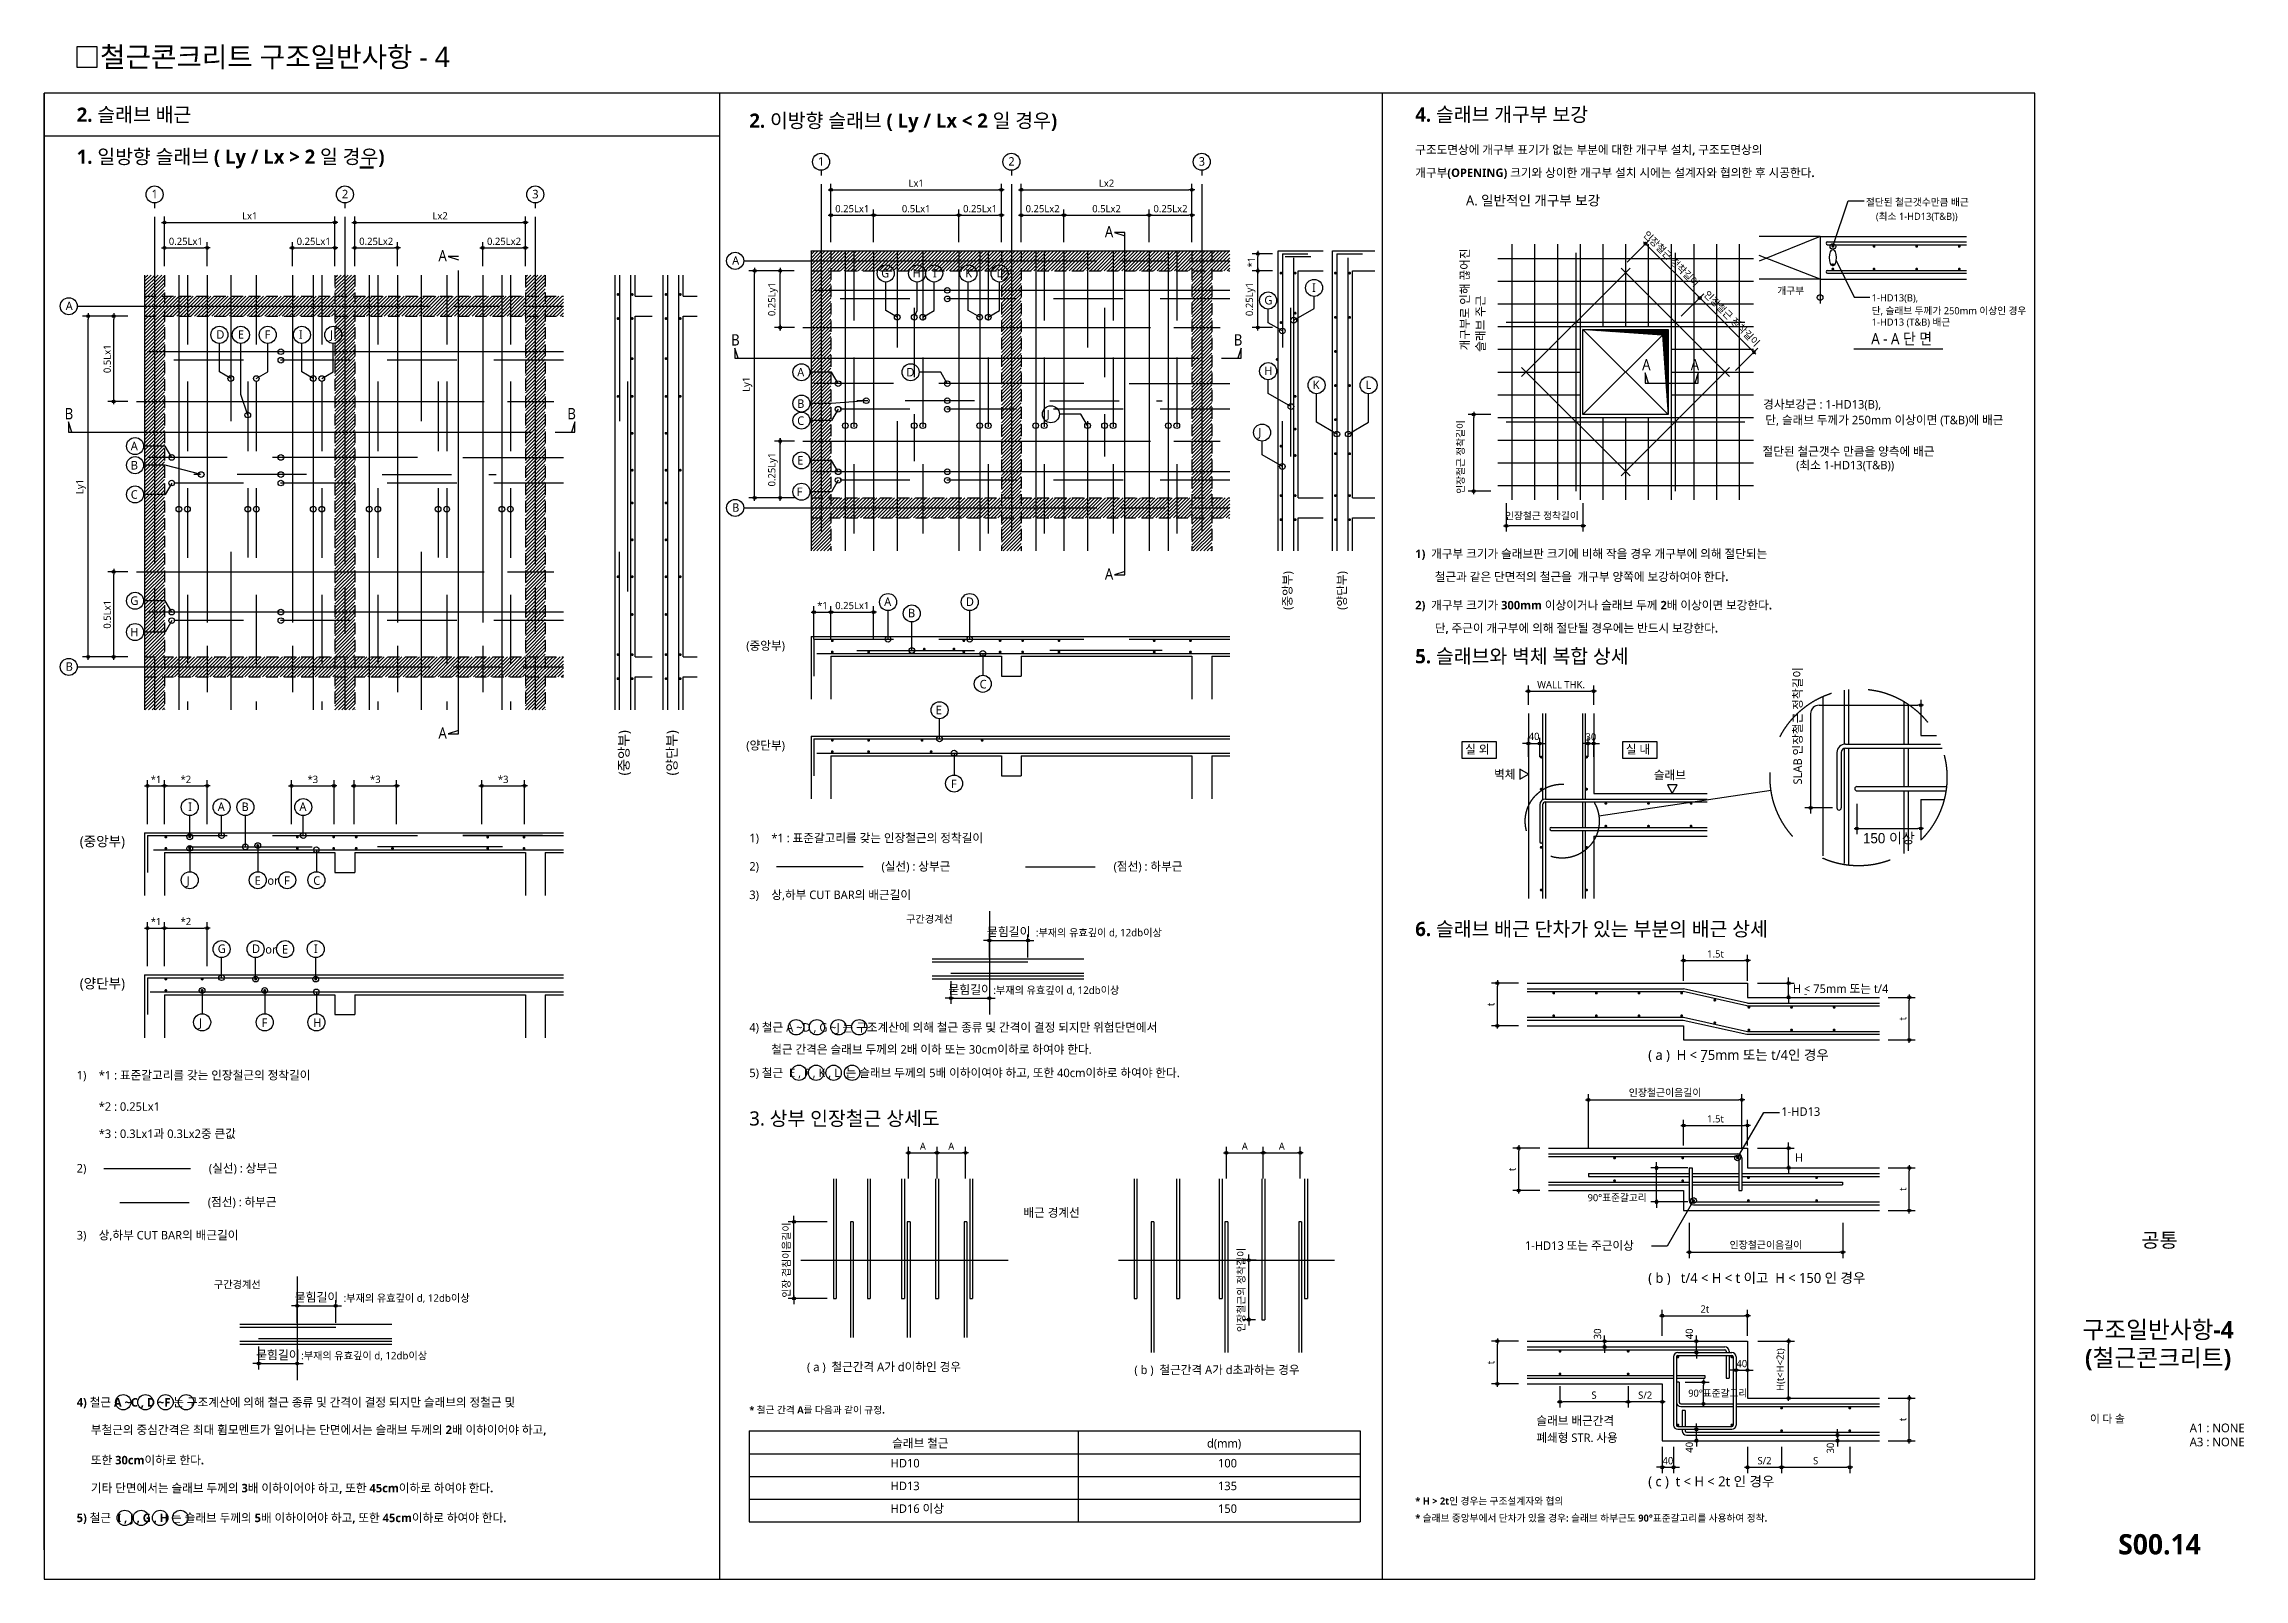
# Model space of a CAD drawing. Header units: millimetres. Extents: x 4573 to 501064, y -176100 to -4304.
# Drawn here: x 256950 to 332864, y -57300 to -4304 of the extents above; entities that cross this region are included whole.
import ezdxf
from ezdxf.enums import TextEntityAlignment as Align

# ---------------------------------------------------------------- set-up
doc = ezdxf.new("R2010")
doc.units = ezdxf.units.MM
doc.header["$LTSCALE"] = 800
for name, pattern in [('ACAD_ISO02W100', [15, 12, -3]), ('ACAD_ISO04W100', [30.5, 24, -3, 0.5, -3]), ('CEN', [19, 15, -1, 2, -1]), ('HID', [2.3, 1.5, -0.8]), ('HID2', [4.6, 3, -1.6]), ('HIDDENX2', [0.75, 0.5, -0.25]), ('PHANTOM', [25, 20, -1, 1, -1, 1, -1])]:
    doc.linetypes.add(name, pattern=pattern)
doc.layers.get('Defpoints').update_dxf_attribs({"color": 147})
for name, color, linetype in [('BAR', 40, 'Continuous'), ('BAR-S', 4, 'Continuous'), ('CEN', 1, 'CEN'), ('CHART', 7, 'Continuous'), ('DIM', 7, 'Continuous'), ('ELE4', 4, 'Continuous'), ('ELE7', 7, 'Continuous'), ('HAT', 9, 'Continuous'), ('HID', 7, 'HIDDENX2'), ('LARGE', 2, 'Continuous'), ('MIDDLE', 6, 'Continuous'), ('RXLEADER', 7, 'Continuous'), ('SHT', 5, 'Continuous'), ('SYM', 7, 'Continuous'), ('TEXT', 3, 'Continuous'), ('TEXT5', 7, 'Continuous'), ('TITLE', 7, 'Continuous'), ('W1', 2, 'Continuous'), ('X', 1, 'Continuous')]:
    doc.layers.add(name, color=color, linetype=linetype)
doc.styles.get("Standard").update_dxf_attribs({"font": 'malgun.ttf'})
doc.styles.add('XR-SHEET$0$맑은고딕', font='malgun.ttf')
doc.styles.add('XR-SHEET-맑은고딕', font='malgun.ttf')
doc.styles.add('맑은고딕', font='malgun.ttf')
doc.styles.add('맑은고딕B', font='malgunbd.ttf')
doc.styles.add('스타일1', font='malgun.ttf')
doc.dimstyles.new('DIM1', dxfattribs={"dimscale": 10, "dimtxt": 3, "dimasz": 1, "dimexe": 2, "dimexo": 3, "dimgap": 1, "dimtad": 1, "dimdec": 0, "dimzin": 0, "dimdsep": 46, "dimtxsty": 'XR-SHEET-맑은고딕', "dimblk1": 'DIMDOT', "dimblk2": 'DIMDOT', "dimsah": 1, "dimcen": -1, "dimdle": 1.5, "dimclrt": 3, "dimadec": 0, "dimazin": 0, "dimtfac": 1, "dimtdec": 0, "dimtix": 1, "dimtmove": 2, "dimatfit": 3, "dimldrblk": 'DIMDOT', "dimfxl": 1, "dimtvp": 1, "dimtolj": 1, "dimtzin": 0, "dimarcsym": 0})

msp = doc.modelspace()

# ---------------------------------------------------------------- texts
at = {"layer": 'DIM', "style": 'XR-SHEET-맑은고딕'}
for rotation, p in [(315, (312114.6, -10908.5)), (315, (314202.8, -12972.3)), (90, (305952.7, -19834.2))]:
    msp.add_text('인장철근 정착길이', height=245.1, rotation=rotation, dxfattribs=at).set_placement(p)
at = {"layer": 'DIM', "linetype": 'Continuous', "style": 'XR-SHEET-맑은고딕'}
msp.add_text('개구부', height=245.1, dxfattribs=at).set_placement((316761.3, -12948.4))
at = {"layer": 'DIM', "style": 'XR-SHEET-맑은고딕'}
msp.add_text('인장철근 정착길이', height=245.1, dxfattribs=at).set_placement((307365.9, -20716.5))
at = {"layer": 'DIM', "color": 3, "insert": (317479.5, -27842.6), "char_height": 294.118, "attachment_point": 5, "rotation": 90, "style": 'XR-SHEET-맑은고딕'}
msp.add_mtext('SLAB 인장철근 정착길이', dxfattribs=at)
at = {"layer": 'DIM', "attachment_point": 5, "style": 'XR-SHEET-맑은고딕'}
for s, insert, char_height in [('{\\f굴림|b0|i0|c129|p49;150 이상}', (320609, -31742.3), 352.941), ('H < 75mm 또는 t/4', (318944.8, -36931.8), 294.118), ('-', (317739.7, -37088.6), 294.1), ('H', (317512.3, -42748.7), 294.1)]:
    msp.add_mtext(s, dxfattribs=dict(at, insert=insert, char_height=char_height))
at = {"layer": 'LARGE', "style": '맑은고딕B'}
msp.add_text('2. 슬래브 배근', height=490.2, dxfattribs=at).set_placement((258077.5, -6988.9))
at = {"layer": 'MIDDLE', "style": '맑은고딕B'}
for s, p in [('2. 이방향 슬래브 ( Ly / Lx < 2 일 경우)', (281288, -7194.7)), ('4. 슬래브 개구부 보강', (304267, -6984.7)), ('1. 일방향 슬래브 ( Ly / Lx > 2 일 경우)', (258077.5, -8438.8)), ('5. 슬래브와 벽체 복합 상세', (304267, -25685.3)), ('6. 슬래브 배근 단차가 있는 부분의 배근 상세', (304267, -35101.9))]:
    msp.add_text(s, height=490.196, dxfattribs=at).set_placement(p)
at = {"layer": 'RXLEADER', "linetype": 'Continuous', "style": 'XR-SHEET-맑은고딕'}
for s, height, p in [('절단된 철근갯수만큼 배근', 245.098, (319817.9, -9886.2)), ('(최소 1-HD13(T&B))', 245.098, (320162.4, -10376.3)), ('1-HD13(B),', 245.1, (320016.9, -13189.5)), ('단, 슬래브 두께가 250mm 이상인 경우', 245.098, (320016.9, -13636.1)), ('1-HD13 (T&B) 배근', 245.098, (320016.9, -14027.3))]:
    msp.add_text(s, height=height, dxfattribs=at).set_placement(p)
at = {"layer": 'RXLEADER', "style": 'XR-SHEET-맑은고딕'}
for s, p in [('경사보강근 : 1-HD13(B),', (316272.8, -16891.9)), ('단, 슬래브 두께가 250mm 이상이면 (T&B)에 배근', (316348.3, -17434.1)), ('절단된 철근갯수 만큼을 양측에 배근', (316251.1, -18517.8)), ('(최소 1-HD13(T&B))', (317409.2, -18990.5))]:
    msp.add_text(s, height=294.118, dxfattribs=at).set_placement(p)
at = {"layer": 'TEXT', "style": 'XR-SHEET-맑은고딕'}
msp.add_text('철근콘크리트 구조일반사항 - 4', height=700, dxfattribs=at).set_placement((258886.2, -4750), align=Align.MIDDLE_LEFT)
at = {"layer": 'TEXT', "linetype": 'Continuous', "style": 'XR-SHEET-맑은고딕'}
for s, height, p in [('A. 일반적인 개구부 보강', 343.137, (306016.8, -9877.8)), ('실 외', 294.12, (305991.5, -28804.9)), ('실 내', 294.12, (311534.1, -28804.9)), ('벽체', 294.12, (306988.2, -29666.4)), ('슬래브', 294.12, (312500.4, -29690.6)), ('( a )  H < 75mm 또는 t/4인 경우', 343.137, (312304.3, -39377.2)), ('-', 343.1, (314104.3, -39560.1)), ('1-HD13', 294.12, (316898.7, -41308.9)), ('90%%d표준갈고리', 245.1, (310214.9, -44255.9)), ('1-HD13 또는 주근이상', 294.118, (308051, -45935.1)), ('( b )   t/4 < H < t 이고  H < 150 인 경우', 343.137, (312304.3, -47076.5)), ('90%%d표준갈고리', 245.1, (313686.7, -51005.7)), ('폐쇄형 STR. 사용', 294.118, (308445.9, -52569.9)), ('슬래브 배근간격', 294.12, (308445.9, -51981.7)), ('슬래브 철근', 294.12, (286218.7, -52761.6)), ('d(mm)', 294.12, (297079.7, -52761.6)), ('HD10', 294.12, (286164.6, -53447.9)), ('100', 294.12, (297459.9, -53447.9)), ('( c )  t < H < 2t 인 경우', 343.137, (312304.3, -54101.2)), ('HD13', 294.12, (286164.6, -54232.2)), ('135', 294.12, (297459.9, -54232.2)), ('HD16 이상', 294.12, (286164.6, -55016.5)), ('150', 294.12, (297459.9, -55016.5))]:
    msp.add_text(s, height=height, dxfattribs=at).set_placement(p)
for s, height, p in [('개구부로 인해 끊어진', 294.118, (306126.5, -14883.1)), ('슬래브 주근', 294.12, (306667.1, -14930.5))]:
    msp.add_text(s, height=height, rotation=90, dxfattribs=at).set_placement(p)
at = {"layer": 'TEXT', "linetype": 'Continuous', "style": 'XR-SHEET-맑은고딕', "width": 0.9}
for s, height, p in [('A - A 단 면', 392.16, (321051, -14477.9)), ('A', 392.2, (312242.2, -15374.9)), ('A', 392.2, (313918.7, -15374.9))]:
    msp.add_text(s, height=height, dxfattribs=at).set_placement(p, align=Align.MIDDLE_CENTER)
at = {"layer": 'TEXT', "style": '맑은고딕B'}
msp.add_text('공통', height=500, dxfattribs=at).set_placement((329950, -45600), align=Align.MIDDLE_CENTER)
for s, p in [('* 철근 간격 A를 다음과 같이 규정.', (281288, -51585.1)), ('* H > 2t인 경우는 구조설계자와 협의', (304267, -54730.4)), ('* 슬래브 중앙부에서 단차가 있을 경우: 슬래브 하부근도 90%%d표준갈고리를 사용하여 정착.', (304267, -55318.6))]:
    msp.add_text(s, height=245.098, dxfattribs=at).set_placement(p)
at = {"layer": 'TEXT5', "color": 7, "linetype": 'ACAD_ISO02W100', "style": '맑은고딕B'}
for s, p in [('구조도면상에 개구부 표기가 없는 부분에 대한 개구부 설치, 구조도면상의', (304267, -8103.3)), ('개구부(OPENING) 크기와 상이한 개구부 설치 시에는 설계자와 협의한 후 시공한다.', (304267, -8897.4)), ('1)  개구부 크기가 슬래브판 크기에 비해 작을 경우 개구부에 의해 절단되는', (304267, -22051.1)), ('철근과 같은 단면적의 철근을  개구부 양쪽에 보강하여야 한다.', (304941, -22845.2)), ('2)  개구부 크기가 300mm 이상이거나 슬래브 두께 2배 이상이면 보강한다.', (304267, -23825.6)), ('단, 주근이 개구부에 의해 절단될 경우에는 반드시 보강한다.', (304941, -24619.7)), ('4) 철근 A ~C , D ~F 는 구조계산에 의해 철근 종류 및 간격이 결정 되지만 슬래브의 정철근 및', (258077.5, -51347.2)), ('부철근의 중심간격은 최대 휨모멘트가 일어나는 단면에서는 슬래브 두께의 2배 이하이어야 하고,', (258567.7, -52295.6)), ('또한 30cm이하로 한다.', (258567.7, -53342.2)), ('기타 단면에서는 슬래브 두께의 3배 이하이어야 하고, 또한 45cm이하로 하여야 한다.', (258567.7, -54307.9)), ('5) 철근  I , J , G , H 는 슬래브 두께의 5배 이하이어야 하고, 또한 45cm이하로 하여야 한다.', (258077.5, -55336.2))]:
    msp.add_text(s, height=294.118, dxfattribs=at).set_placement(p)

# ---------------------------------------------------------------- blocks, each defined once
blk = doc.blocks.new('DIMDOT')
at = {"layer": 'DIM'}
blk.add_line((1, 0), (-1, 0), dxfattribs=at)
blk.add_circle((0, 0), 0.5, dxfattribs=at)
blk = doc.blocks.new('*D78')
at = {"layer": 'Defpoints', "color": 0, "transparency": 16777216}
for p in [(309261, -50345), (311614, -50345), (309261, -51183)]:
    blk.add_point(p, dxfattribs=at)
at = {"layer": 'DIM', "color": 0, "lineweight": -2, "transparency": 16777216}
for p, q in [((309261, -50645), (309261, -51383)), ((311614, -50645), (311614, -51383)), ((311514, -51183), (309361, -51183))]:
    blk.add_line(p, q, dxfattribs=at)
at = {"layer": 'DIM', "color": 0, "lineweight": -2, "transparency": 16777216, "xscale": 100, "yscale": 100, "zscale": 100, "rotation": 180}
blk.add_blockref('DIMDOT', (309261, -51183), dxfattribs=at)
at = {"layer": 'DIM', "color": 0, "lineweight": -2, "transparency": 16777216, "xscale": 100, "yscale": 100, "zscale": 100}
blk.add_blockref('DIMDOT', (311614, -51183), dxfattribs=at)
at = {"layer": 'DIM', "color": 4, "transparency": 16777216, "insert": (310437, -50953), "char_height": 250, "attachment_point": 5}
blk.add_mtext('\\A1;S', dxfattribs=at)
blk = doc.blocks.new('*D79')
at = {"layer": 'Defpoints', "color": 0, "transparency": 16777216}
for p in [(310039, -49093), (310039, -49289), (310803, -49093)]:
    blk.add_point(p, dxfattribs=at)
at = {"layer": 'DIM', "color": 0, "lineweight": -2, "transparency": 16777216}
for p, q in [((310339, -49093), (311003, -49093)), ((310339, -49289), (311003, -49289)), ((310803, -48993), (310803, -48893)), ((310803, -49289), (310803, -49093)), ((310803, -49389), (310803, -49489))]:
    blk.add_line(p, q, dxfattribs=at)
at = {"layer": 'DIM', "color": 0, "lineweight": -2, "transparency": 16777216, "xscale": 100, "yscale": 100, "zscale": 100}
for p, rotation in [((310803, -49093), 270), ((310803, -49289), 90)]:
    blk.add_blockref('DIMDOT', p, dxfattribs=dict(at, rotation=rotation))
at = {"layer": 'DIM', "color": 4, "transparency": 16777216, "insert": (310557, -48837), "char_height": 250, "attachment_point": 5, "rotation": 90}
blk.add_mtext('\\A1;30', dxfattribs=at)
blk = doc.blocks.new('*D80')
at = {"layer": 'Defpoints', "color": 0, "transparency": 16777216}
for p in [(307102, -49093), (308132, -49093), (308132, -50563)]:
    blk.add_point(p, dxfattribs=at)
at = {"layer": 'DIM', "color": 0, "lineweight": -2, "transparency": 16777216}
for p, q in [((307832, -49093), (306902, -49093)), ((307102, -50463), (307102, -49193)), ((307832, -50563), (306902, -50563))]:
    blk.add_line(p, q, dxfattribs=at)
at = {"layer": 'DIM', "color": 0, "lineweight": -2, "transparency": 16777216, "xscale": 100, "yscale": 100, "zscale": 100}
for p, rotation in [((307102, -49093), 90), ((307102, -50563), 270)]:
    blk.add_blockref('DIMDOT', p, dxfattribs=dict(at, rotation=rotation))
at = {"layer": 'DIM', "color": 4, "transparency": 16777216, "insert": (306876, -49828), "char_height": 250, "attachment_point": 5, "rotation": 90}
blk.add_mtext('\\A1;t', dxfattribs=at)
blk = doc.blocks.new('*D81')
at = {"layer": 'Defpoints', "color": 0, "transparency": 16777216}
for p in [(320286, -51053), (321316, -51053), (320286, -52524)]:
    blk.add_point(p, dxfattribs=at)
at = {"layer": 'DIM', "color": 0, "lineweight": -2, "transparency": 16777216}
for p, q in [((320586, -51053), (321516, -51053)), ((321316, -52424), (321316, -51153)), ((320586, -52524), (321516, -52524))]:
    blk.add_line(p, q, dxfattribs=at)
at = {"layer": 'DIM', "color": 0, "lineweight": -2, "transparency": 16777216, "xscale": 100, "yscale": 100, "zscale": 100}
for p, rotation in [((321316, -51053), 90), ((321316, -52524), 270)]:
    blk.add_blockref('DIMDOT', p, dxfattribs=dict(at, rotation=rotation))
at = {"layer": 'DIM', "color": 4, "transparency": 16777216, "insert": (321090, -51789), "char_height": 250, "attachment_point": 5, "rotation": 90}
blk.add_mtext('\\A1;t', dxfattribs=at)
blk = doc.blocks.new('*D82')
at = {"layer": 'Defpoints', "color": 0, "transparency": 16777216}
for p in [(311614, -50345), (312790, -50345), (311614, -51183)]:
    blk.add_point(p, dxfattribs=at)
at = {"layer": 'DIM', "color": 0, "lineweight": -2, "transparency": 16777216}
for p, q in [((311614, -50645), (311614, -51383)), ((312790, -50645), (312790, -51383)), ((312690, -51183), (311714, -51183))]:
    blk.add_line(p, q, dxfattribs=at)
at = {"layer": 'DIM', "color": 0, "lineweight": -2, "transparency": 16777216, "xscale": 100, "yscale": 100, "zscale": 100, "rotation": 180}
blk.add_blockref('DIMDOT', (311614, -51183), dxfattribs=at)
at = {"layer": 'DIM', "color": 0, "lineweight": -2, "transparency": 16777216, "xscale": 100, "yscale": 100, "zscale": 100}
blk.add_blockref('DIMDOT', (312790, -51183), dxfattribs=at)
at = {"layer": 'DIM', "color": 4, "transparency": 16777216, "insert": (312202, -50953), "char_height": 250, "attachment_point": 5}
blk.add_mtext('\\A1;S/2', dxfattribs=at)
blk = doc.blocks.new('*D83')
at = {"layer": 'Defpoints', "color": 0, "transparency": 16777216}
for p in [(315731, -52440), (316908, -52440), (316908, -53444)]:
    blk.add_point(p, dxfattribs=at)
at = {"layer": 'DIM', "color": 0, "lineweight": -2, "transparency": 16777216}
for p, q in [((315731, -52740), (315731, -53644)), ((316908, -52740), (316908, -53644)), ((315831, -53444), (316808, -53444))]:
    blk.add_line(p, q, dxfattribs=at)
at = {"layer": 'DIM', "color": 0, "lineweight": -2, "transparency": 16777216, "xscale": 100, "yscale": 100, "zscale": 100, "rotation": 180}
blk.add_blockref('DIMDOT', (315731, -53444), dxfattribs=at)
at = {"layer": 'DIM', "color": 0, "lineweight": -2, "transparency": 16777216, "xscale": 100, "yscale": 100, "zscale": 100}
blk.add_blockref('DIMDOT', (316908, -53444), dxfattribs=at)
at = {"layer": 'DIM', "color": 4, "transparency": 16777216, "insert": (316320, -53215), "char_height": 250, "attachment_point": 5}
blk.add_mtext('\\A1;S/2', dxfattribs=at)
blk = doc.blocks.new('*D84')
at = {"layer": 'Defpoints', "color": 0, "transparency": 16777216}
for p in [(313207, -52132), (313970, -52132), (313207, -52524)]:
    blk.add_point(p, dxfattribs=at)
at = {"layer": 'DIM', "color": 0, "lineweight": -2, "transparency": 16777216}
for p, q in [((313507, -52132), (314170, -52132)), ((313970, -52032), (313970, -51932)), ((313970, -52524), (313970, -52132)), ((313507, -52524), (314170, -52524)), ((313970, -52624), (313970, -52724))]:
    blk.add_line(p, q, dxfattribs=at)
at = {"layer": 'DIM', "color": 0, "lineweight": -2, "transparency": 16777216, "xscale": 100, "yscale": 100, "zscale": 100}
for p, rotation in [((313970, -52132), 270), ((313970, -52524), 90)]:
    blk.add_blockref('DIMDOT', p, dxfattribs=dict(at, rotation=rotation))
at = {"layer": 'DIM', "color": 4, "transparency": 16777216, "insert": (313725, -52753), "char_height": 250, "attachment_point": 5, "rotation": 90}
blk.add_mtext('\\A1;40', dxfattribs=at)
blk = doc.blocks.new('*D85')
at = {"layer": 'Defpoints', "color": 0, "transparency": 16777216}
for p in [(312790, -52440), (313182, -52440), (313182, -53444)]:
    blk.add_point(p, dxfattribs=at)
at = {"layer": 'DIM', "color": 0, "lineweight": -2, "transparency": 16777216}
for p, q in [((312790, -52740), (312790, -53644)), ((313182, -52740), (313182, -53644)), ((312690, -53444), (312590, -53444)), ((312790, -53444), (313182, -53444)), ((313282, -53444), (313382, -53444))]:
    blk.add_line(p, q, dxfattribs=at)
at = {"layer": 'DIM', "color": 0, "lineweight": -2, "transparency": 16777216, "xscale": 100, "yscale": 100, "zscale": 100}
blk.add_blockref('DIMDOT', (312790, -53444), dxfattribs=at)
at = {"layer": 'DIM', "color": 0, "lineweight": -2, "transparency": 16777216, "xscale": 100, "yscale": 100, "zscale": 100, "rotation": 180}
blk.add_blockref('DIMDOT', (313182, -53444), dxfattribs=at)
at = {"layer": 'DIM', "color": 4, "transparency": 16777216, "insert": (312986, -53216), "char_height": 250, "attachment_point": 5}
blk.add_mtext('\\A1;40', dxfattribs=at)
blk = doc.blocks.new('*D86')
at = {"layer": 'Defpoints', "color": 0, "transparency": 16777216}
for p in [(318075, -52328), (318075, -52524), (318838, -52524)]:
    blk.add_point(p, dxfattribs=at)
at = {"layer": 'DIM', "color": 0, "lineweight": -2, "transparency": 16777216}
for p, q in [((318375, -52328), (319038, -52328)), ((318838, -52228), (318838, -52128)), ((318838, -52328), (318838, -52524)), ((318375, -52524), (319038, -52524)), ((318838, -52624), (318838, -52724))]:
    blk.add_line(p, q, dxfattribs=at)
at = {"layer": 'DIM', "color": 0, "lineweight": -2, "transparency": 16777216, "xscale": 100, "yscale": 100, "zscale": 100}
for p, rotation in [((318838, -52328), 270), ((318838, -52524), 90)]:
    blk.add_blockref('DIMDOT', p, dxfattribs=dict(at, rotation=rotation))
at = {"layer": 'DIM', "color": 4, "transparency": 16777216, "insert": (318593, -52780), "char_height": 250, "attachment_point": 5, "rotation": 90}
blk.add_mtext('\\A1;30', dxfattribs=at)
blk = doc.blocks.new('*D87')
at = {"layer": 'Defpoints', "color": 0, "transparency": 16777216}
for p in [(316908, -52440), (319261, -52440), (319261, -53444)]:
    blk.add_point(p, dxfattribs=at)
at = {"layer": 'DIM', "color": 0, "lineweight": -2, "transparency": 16777216}
for p, q in [((316908, -52740), (316908, -53644)), ((319261, -52740), (319261, -53644)), ((317008, -53444), (319161, -53444))]:
    blk.add_line(p, q, dxfattribs=at)
at = {"layer": 'DIM', "color": 0, "lineweight": -2, "transparency": 16777216, "xscale": 100, "yscale": 100, "zscale": 100, "rotation": 180}
blk.add_blockref('DIMDOT', (316908, -53444), dxfattribs=at)
at = {"layer": 'DIM', "color": 0, "lineweight": -2, "transparency": 16777216, "xscale": 100, "yscale": 100, "zscale": 100}
blk.add_blockref('DIMDOT', (319261, -53444), dxfattribs=at)
at = {"layer": 'DIM', "color": 4, "transparency": 16777216, "insert": (318084, -53215), "char_height": 250, "attachment_point": 5}
blk.add_mtext('\\A1;S', dxfattribs=at)
blk = doc.blocks.new('*D88')
at = {"layer": 'Defpoints', "color": 0, "transparency": 16777216}
for p in [(315783, -49093), (317150, -49093), (315783, -51053)]:
    blk.add_point(p, dxfattribs=at)
at = {"layer": 'DIM', "color": 0, "lineweight": -2, "transparency": 16777216}
for p, q in [((316083, -49093), (317350, -49093)), ((317150, -50953), (317150, -49193)), ((316083, -51053), (317350, -51053))]:
    blk.add_line(p, q, dxfattribs=at)
at = {"layer": 'DIM', "color": 0, "lineweight": -2, "transparency": 16777216, "xscale": 100, "yscale": 100, "zscale": 100}
for p, rotation in [((317150, -49093), 90), ((317150, -51053), 270)]:
    blk.add_blockref('DIMDOT', p, dxfattribs=dict(at, rotation=rotation))
at = {"layer": 'DIM', "color": 4, "transparency": 16777216, "insert": (316886, -50073), "char_height": 250, "attachment_point": 5, "rotation": 90}
blk.add_mtext('\\A1;H(t<H<2t)', dxfattribs=at)
blk = doc.blocks.new('*D89')
at = {"layer": 'Defpoints', "color": 0, "transparency": 16777216}
for p in [(313207, -49093), (313970, -49093), (313207, -49485)]:
    blk.add_point(p, dxfattribs=at)
at = {"layer": 'DIM', "color": 0, "lineweight": -2, "transparency": 16777216}
for p, q in [((313507, -49093), (314170, -49093)), ((313970, -48993), (313970, -48893)), ((313970, -49485), (313970, -49093)), ((313507, -49485), (314170, -49485)), ((313970, -49585), (313970, -49685))]:
    blk.add_line(p, q, dxfattribs=at)
at = {"layer": 'DIM', "color": 0, "lineweight": -2, "transparency": 16777216, "xscale": 100, "yscale": 100, "zscale": 100}
for p, rotation in [((313970, -49093), 270), ((313970, -49485), 90)]:
    blk.add_blockref('DIMDOT', p, dxfattribs=dict(at, rotation=rotation))
at = {"layer": 'DIM', "color": 4, "transparency": 16777216, "insert": (313725, -48837), "char_height": 250, "attachment_point": 5, "rotation": 90}
blk.add_mtext('\\A1;40', dxfattribs=at)
blk = doc.blocks.new('*D90')
at = {"layer": 'Defpoints', "color": 0, "transparency": 16777216}
for p in [(315731, -48208), (312790, -49202), (315731, -49202)]:
    blk.add_point(p, dxfattribs=at)
at = {"layer": 'DIM', "color": 0, "lineweight": -2, "transparency": 16777216}
for p, q in [((312790, -48902), (312790, -48008)), ((312890, -48208), (315631, -48208)), ((315731, -48902), (315731, -48008))]:
    blk.add_line(p, q, dxfattribs=at)
at = {"layer": 'DIM', "color": 0, "lineweight": -2, "transparency": 16777216, "xscale": 100, "yscale": 100, "zscale": 100, "rotation": 180}
blk.add_blockref('DIMDOT', (312790, -48208), dxfattribs=at)
at = {"layer": 'DIM', "color": 0, "lineweight": -2, "transparency": 16777216, "xscale": 100, "yscale": 100, "zscale": 100}
blk.add_blockref('DIMDOT', (315731, -48208), dxfattribs=at)
at = {"layer": 'DIM', "color": 4, "transparency": 16777216, "insert": (314261, -47981), "char_height": 250, "attachment_point": 5}
blk.add_mtext('\\A1;2t', dxfattribs=at)
blk = doc.blocks.new('*D91')
at = {"layer": 'Defpoints', "color": 0, "transparency": 16777216}
for p in [(315339, -49329), (315731, -49329), (315731, -50092)]:
    blk.add_point(p, dxfattribs=at)
at = {"layer": 'DIM', "color": 0, "lineweight": -2, "transparency": 16777216}
for p, q in [((315239, -50092), (315139, -50092)), ((315339, -49629), (315339, -50292)), ((315339, -50092), (315731, -50092)), ((315731, -49629), (315731, -50292)), ((315831, -50092), (315931, -50092))]:
    blk.add_line(p, q, dxfattribs=at)
at = {"layer": 'DIM', "color": 0, "lineweight": -2, "transparency": 16777216, "xscale": 100, "yscale": 100, "zscale": 100}
blk.add_blockref('DIMDOT', (315339, -50092), dxfattribs=at)
at = {"layer": 'DIM', "color": 0, "lineweight": -2, "transparency": 16777216, "xscale": 100, "yscale": 100, "zscale": 100, "rotation": 180}
blk.add_blockref('DIMDOT', (315731, -50092), dxfattribs=at)
at = {"layer": 'DIM', "color": 4, "transparency": 16777216, "insert": (315535, -49864), "char_height": 250, "attachment_point": 5}
blk.add_mtext('\\A1;40', dxfattribs=at)
blk = doc.blocks.new('*D92')
at = {"layer": 'Defpoints', "color": 0, "transparency": 16777216}
for p in [(315731, -35949), (313526, -36943), (315731, -36943)]:
    blk.add_point(p, dxfattribs=at)
at = {"layer": 'DIM', "color": 0, "lineweight": -2, "transparency": 16777216}
for p, q in [((313526, -36643), (313526, -35749)), ((313626, -35949), (315631, -35949)), ((315731, -36643), (315731, -35749))]:
    blk.add_line(p, q, dxfattribs=at)
at = {"layer": 'DIM', "color": 0, "lineweight": -2, "transparency": 16777216, "xscale": 100, "yscale": 100, "zscale": 100, "rotation": 180}
blk.add_blockref('DIMDOT', (313526, -35949), dxfattribs=at)
at = {"layer": 'DIM', "color": 0, "lineweight": -2, "transparency": 16777216, "xscale": 100, "yscale": 100, "zscale": 100}
blk.add_blockref('DIMDOT', (315731, -35949), dxfattribs=at)
at = {"layer": 'DIM', "color": 4, "transparency": 16777216, "insert": (314628, -35721), "char_height": 250, "attachment_point": 5}
blk.add_mtext('\\A1;1.5t', dxfattribs=at)
blk = doc.blocks.new('*D93')
at = {"layer": 'Defpoints', "color": 0, "transparency": 16777216}
for p in [(315535, -40760), (310241, -42738), (315535, -42738)]:
    blk.add_point(p, dxfattribs=at)
at = {"layer": 'DIM', "color": 0, "lineweight": -2, "transparency": 16777216}
for p, q in [((310241, -42438), (310241, -40560)), ((310341, -40760), (315435, -40760)), ((315535, -42438), (315535, -40560))]:
    blk.add_line(p, q, dxfattribs=at)
at = {"layer": 'DIM', "color": 0, "lineweight": -2, "transparency": 16777216, "xscale": 100, "yscale": 100, "zscale": 100, "rotation": 180}
blk.add_blockref('DIMDOT', (310241, -40760), dxfattribs=at)
at = {"layer": 'DIM', "color": 0, "lineweight": -2, "transparency": 16777216, "xscale": 100, "yscale": 100, "zscale": 100}
blk.add_blockref('DIMDOT', (315535, -40760), dxfattribs=at)
at = {"layer": 'DIM', "color": 4, "transparency": 16777216, "insert": (312888, -40520), "char_height": 250, "attachment_point": 5}
blk.add_mtext('\\A1;인장철근이음길이', dxfattribs=at)
blk = doc.blocks.new('*D94')
at = {"layer": 'Defpoints', "color": 0, "transparency": 16777216}
for p in [(307837, -42421), (308867, -42421), (308867, -43891)]:
    blk.add_point(p, dxfattribs=at)
at = {"layer": 'DIM', "color": 0, "lineweight": -2, "transparency": 16777216}
for p, q in [((308567, -42421), (307637, -42421)), ((307837, -43791), (307837, -42521)), ((308567, -43891), (307637, -43891))]:
    blk.add_line(p, q, dxfattribs=at)
at = {"layer": 'DIM', "color": 0, "lineweight": -2, "transparency": 16777216, "xscale": 100, "yscale": 100, "zscale": 100}
for p, rotation in [((307837, -42421), 90), ((307837, -43891), 270)]:
    blk.add_blockref('DIMDOT', p, dxfattribs=dict(at, rotation=rotation))
at = {"layer": 'DIM', "color": 4, "transparency": 16777216, "insert": (307611, -43156), "char_height": 250, "attachment_point": 5, "rotation": 90}
blk.add_mtext('\\A1;t', dxfattribs=at)
blk = doc.blocks.new('*D95')
at = {"layer": 'Defpoints', "color": 0, "transparency": 16777216}
for p in [(307102, -36727), (308132, -36727), (308132, -38198)]:
    blk.add_point(p, dxfattribs=at)
at = {"layer": 'DIM', "color": 0, "lineweight": -2, "transparency": 16777216}
for p, q in [((307832, -36727), (306902, -36727)), ((307102, -38098), (307102, -36827)), ((307832, -38198), (306902, -38198))]:
    blk.add_line(p, q, dxfattribs=at)
at = {"layer": 'DIM', "color": 0, "lineweight": -2, "transparency": 16777216, "xscale": 100, "yscale": 100, "zscale": 100}
for p, rotation in [((307102, -36727), 90), ((307102, -38198), 270)]:
    blk.add_blockref('DIMDOT', p, dxfattribs=dict(at, rotation=rotation))
at = {"layer": 'DIM', "color": 4, "transparency": 16777216, "insert": (306876, -37463), "char_height": 250, "attachment_point": 5, "rotation": 90}
blk.add_mtext('\\A1;t', dxfattribs=at)
blk = doc.blocks.new('*D96')
at = {"layer": 'Defpoints', "color": 0, "transparency": 16777216}
for p in [(313722, -44708), (319016, -44708), (319016, -46018)]:
    blk.add_point(p, dxfattribs=at)
at = {"layer": 'DIM', "color": 0, "lineweight": -2, "transparency": 16777216}
for p, q in [((313722, -45008), (313722, -46218)), ((319016, -45008), (319016, -46218)), ((313822, -46018), (318916, -46018))]:
    blk.add_line(p, q, dxfattribs=at)
at = {"layer": 'DIM', "color": 0, "lineweight": -2, "transparency": 16777216, "xscale": 100, "yscale": 100, "zscale": 100, "rotation": 180}
blk.add_blockref('DIMDOT', (313722, -46018), dxfattribs=at)
at = {"layer": 'DIM', "color": 0, "lineweight": -2, "transparency": 16777216, "xscale": 100, "yscale": 100, "zscale": 100}
blk.add_blockref('DIMDOT', (319016, -46018), dxfattribs=at)
at = {"layer": 'DIM', "color": 4, "transparency": 16777216, "insert": (316369, -45779), "char_height": 250, "attachment_point": 5}
blk.add_mtext('\\A1;인장철근이음길이', dxfattribs=at)
blk = doc.blocks.new('*D97')
at = {"layer": 'Defpoints', "color": 0, "transparency": 16777216}
for p in [(315731, -41642), (313526, -42636), (315731, -42636)]:
    blk.add_point(p, dxfattribs=at)
at = {"layer": 'DIM', "color": 0, "lineweight": -2, "transparency": 16777216}
for p, q in [((313526, -42336), (313526, -41442)), ((313626, -41642), (315631, -41642)), ((315731, -42336), (315731, -41442))]:
    blk.add_line(p, q, dxfattribs=at)
at = {"layer": 'DIM', "color": 0, "lineweight": -2, "transparency": 16777216, "xscale": 100, "yscale": 100, "zscale": 100, "rotation": 180}
blk.add_blockref('DIMDOT', (313526, -41642), dxfattribs=at)
at = {"layer": 'DIM', "color": 0, "lineweight": -2, "transparency": 16777216, "xscale": 100, "yscale": 100, "zscale": 100}
blk.add_blockref('DIMDOT', (315731, -41642), dxfattribs=at)
at = {"layer": 'DIM', "color": 4, "transparency": 16777216, "insert": (314628, -41414), "char_height": 250, "attachment_point": 5}
blk.add_mtext('\\A1;1.5t', dxfattribs=at)
blk = doc.blocks.new('*D98')
at = {"layer": 'Defpoints', "color": 0, "transparency": 16777216}
for p in [(320286, -43107), (321316, -43107), (320286, -44577)]:
    blk.add_point(p, dxfattribs=at)
at = {"layer": 'DIM', "color": 0, "lineweight": -2, "transparency": 16777216}
for p, q in [((320586, -43107), (321516, -43107)), ((321316, -44477), (321316, -43207)), ((320586, -44577), (321516, -44577))]:
    blk.add_line(p, q, dxfattribs=at)
at = {"layer": 'DIM', "color": 0, "lineweight": -2, "transparency": 16777216, "xscale": 100, "yscale": 100, "zscale": 100}
for p, rotation in [((321316, -43107), 90), ((321316, -44577), 270)]:
    blk.add_blockref('DIMDOT', p, dxfattribs=dict(at, rotation=rotation))
at = {"layer": 'DIM', "color": 4, "transparency": 16777216, "insert": (321090, -43842), "char_height": 250, "attachment_point": 5, "rotation": 90}
blk.add_mtext('\\A1;t', dxfattribs=at)
blk = doc.blocks.new('*D74')
at = {"layer": 'Defpoints', "color": 0, "transparency": 16777216}
for p in [(320286, -37218), (321316, -37218), (320286, -38688)]:
    blk.add_point(p, dxfattribs=at)
at = {"layer": 'DIM', "color": 0, "lineweight": -2, "transparency": 16777216}
for p, q in [((320586, -37218), (321516, -37218)), ((321316, -38588), (321316, -37318)), ((320586, -38688), (321516, -38688))]:
    blk.add_line(p, q, dxfattribs=at)
at = {"layer": 'DIM', "color": 0, "lineweight": -2, "transparency": 16777216, "xscale": 100, "yscale": 100, "zscale": 100}
for p, rotation in [((321316, -37218), 90), ((321316, -38688), 270)]:
    blk.add_blockref('DIMDOT', p, dxfattribs=dict(at, rotation=rotation))
at = {"layer": 'DIM', "color": 4, "transparency": 16777216, "insert": (321090, -37953), "char_height": 250, "attachment_point": 5, "rotation": 90}
blk.add_mtext('\\A1;t', dxfattribs=at)
blk = doc.blocks.new('*D75')
at = {"layer": 'Defpoints', "color": 0, "transparency": 16777216}
for p in [(310426, -26652), (308171, -27415), (310426, -27415)]:
    blk.add_point(p, dxfattribs=at)
at = {"layer": 'DIM', "color": 0, "lineweight": -2, "transparency": 16777216}
for p, q in [((308171, -27115), (308171, -26452)), ((310426, -27115), (310426, -26452)), ((308271, -26652), (310326, -26652))]:
    blk.add_line(p, q, dxfattribs=at)
at = {"layer": 'DIM', "color": 0, "lineweight": -2, "transparency": 16777216, "xscale": 100, "yscale": 100, "zscale": 100, "rotation": 180}
blk.add_blockref('DIMDOT', (308171, -26652), dxfattribs=at)
at = {"layer": 'DIM', "color": 0, "lineweight": -2, "transparency": 16777216, "xscale": 100, "yscale": 100, "zscale": 100}
blk.add_blockref('DIMDOT', (310426, -26652), dxfattribs=at)
at = {"layer": 'DIM', "color": 4, "transparency": 16777216, "insert": (309299, -26427), "char_height": 250, "attachment_point": 5}
blk.add_mtext('\\A1;WALL THK.', dxfattribs=at)
blk = doc.blocks.new('*D76')
at = {"layer": 'Defpoints', "color": 0, "transparency": 16777216}
for p in [(308564, -28456), (308171, -29219), (308564, -29219)]:
    blk.add_point(p, dxfattribs=at)
at = {"layer": 'DIM', "color": 0, "lineweight": -2, "transparency": 16777216}
for p, q in [((308071, -28456), (307971, -28456)), ((308171, -28919), (308171, -28256)), ((308171, -28456), (308564, -28456)), ((308564, -28919), (308564, -28256)), ((308664, -28456), (308764, -28456))]:
    blk.add_line(p, q, dxfattribs=at)
at = {"layer": 'DIM', "color": 0, "lineweight": -2, "transparency": 16777216, "xscale": 100, "yscale": 100, "zscale": 100}
blk.add_blockref('DIMDOT', (308171, -28456), dxfattribs=at)
at = {"layer": 'DIM', "color": 0, "lineweight": -2, "transparency": 16777216, "xscale": 100, "yscale": 100, "zscale": 100, "rotation": 180}
blk.add_blockref('DIMDOT', (308564, -28456), dxfattribs=at)
at = {"layer": 'DIM', "color": 4, "transparency": 16777216, "insert": (308368, -28210), "char_height": 250, "attachment_point": 5}
blk.add_mtext('\\A1;40', dxfattribs=at)
blk = doc.blocks.new('*D77')
at = {"layer": 'Defpoints', "color": 0, "transparency": 16777216}
for p in [(310426, -28456), (310230, -29219), (310426, -29219)]:
    blk.add_point(p, dxfattribs=at)
at = {"layer": 'DIM', "color": 0, "lineweight": -2, "transparency": 16777216}
for p, q in [((310130, -28456), (310030, -28456)), ((310230, -28919), (310230, -28256)), ((310230, -28456), (310426, -28456)), ((310426, -28919), (310426, -28256)), ((310526, -28456), (310626, -28456))]:
    blk.add_line(p, q, dxfattribs=at)
at = {"layer": 'DIM', "color": 0, "lineweight": -2, "transparency": 16777216, "xscale": 100, "yscale": 100, "zscale": 100}
blk.add_blockref('DIMDOT', (310230, -28456), dxfattribs=at)
at = {"layer": 'DIM', "color": 0, "lineweight": -2, "transparency": 16777216, "xscale": 100, "yscale": 100, "zscale": 100, "rotation": 180}
blk.add_blockref('DIMDOT', (310426, -28456), dxfattribs=at)
at = {"layer": 'DIM', "color": 4, "transparency": 16777216, "insert": (310328, -28228), "char_height": 250, "attachment_point": 5}
blk.add_mtext('\\A1;30', dxfattribs=at)
blk = doc.blocks.new('*D32')
at = {"layer": 'Defpoints', "color": 0, "transparency": 16777216}
for p in [(185547, 105394), (186355, 105394), (186355, 104806)]:
    blk.add_point(p, dxfattribs=at)
at = {"layer": 'DIM', "color": 0, "lineweight": -2, "transparency": 16777216}
for p, q in [((186055, 105394), (185347, 105394)), ((186055, 104806), (185347, 104806)), ((185547, 104906), (185547, 105294))]:
    blk.add_line(p, q, dxfattribs=at)
at = {"layer": 'DIM', "color": 0, "lineweight": -2, "transparency": 16777216, "xscale": 100, "yscale": 100, "zscale": 100}
for p, rotation in [((185547, 105394), 90), ((185547, 104806), 270)]:
    blk.add_blockref('DIMDOT', p, dxfattribs=dict(at, rotation=rotation))
at = {"layer": 'DIM', "color": 4, "transparency": 16777216, "insert": (185322, 105100), "char_height": 250, "attachment_point": 5, "rotation": 90, "style": 'XR-SHEET-맑은고딕'}
blk.add_mtext('\\A1;*1', dxfattribs=at)
blk = doc.blocks.new('*D33')
at = {"layer": 'Defpoints', "color": 0, "transparency": 16777216}
for p in [(185547, 104806), (186355, 104806), (186355, 102845)]:
    blk.add_point(p, dxfattribs=at)
at = {"layer": 'DIM', "color": 0, "lineweight": -2, "transparency": 16777216}
for p, q in [((186055, 104806), (185347, 104806)), ((185547, 102945), (185547, 104706)), ((186055, 102845), (185347, 102845))]:
    blk.add_line(p, q, dxfattribs=at)
at = {"layer": 'DIM', "color": 0, "lineweight": -2, "transparency": 16777216, "xscale": 100, "yscale": 100, "zscale": 100}
for p, rotation in [((185547, 104806), 90), ((185547, 102845), 270)]:
    blk.add_blockref('DIMDOT', p, dxfattribs=dict(at, rotation=rotation))
at = {"layer": 'DIM', "color": 4, "transparency": 16777216, "insert": (185298, 103825), "char_height": 250, "attachment_point": 5, "rotation": 90, "style": 'XR-SHEET-맑은고딕'}
blk.add_mtext('\\A1;0.25L{y}1', dxfattribs=at)
blk = doc.blocks.new('*D34')
at = {"layer": 'Defpoints', "color": 0, "transparency": 16777216}
for p in [(187010, 74357), (185736, 73163), (187010, 73163)]:
    blk.add_point(p, dxfattribs=at)
at = {"layer": 'DIM', "color": 0, "lineweight": -2, "transparency": 16777216}
for p, q in [((185736, 73463), (185736, 74557)), ((187010, 73463), (187010, 74557)), ((185836, 74357), (186910, 74357))]:
    blk.add_line(p, q, dxfattribs=at)
at = {"layer": 'DIM', "color": 0, "lineweight": -2, "transparency": 16777216, "xscale": 100, "yscale": 100, "zscale": 100, "rotation": 180}
blk.add_blockref('DIMDOT', (185736, 74357), dxfattribs=at)
at = {"layer": 'DIM', "color": 0, "lineweight": -2, "transparency": 16777216, "xscale": 100, "yscale": 100, "zscale": 100}
blk.add_blockref('DIMDOT', (187010, 74357), dxfattribs=at)
at = {"layer": 'DIM', "color": 4, "transparency": 16777216, "insert": (186373, 74582), "char_height": 250, "attachment_point": 5, "style": 'XR-SHEET-맑은고딕'}
blk.add_mtext('\\A1;A', dxfattribs=at)
blk = doc.blocks.new('*D35')
at = {"layer": 'Defpoints', "color": 0, "transparency": 16777216}
for p in [(185736, 74357), (184461, 73163), (185736, 73163)]:
    blk.add_point(p, dxfattribs=at)
at = {"layer": 'DIM', "color": 0, "lineweight": -2, "transparency": 16777216}
for p, q in [((184461, 73463), (184461, 74557)), ((185736, 73463), (185736, 74557)), ((184561, 74357), (185636, 74357))]:
    blk.add_line(p, q, dxfattribs=at)
at = {"layer": 'DIM', "color": 0, "lineweight": -2, "transparency": 16777216, "xscale": 100, "yscale": 100, "zscale": 100, "rotation": 180}
blk.add_blockref('DIMDOT', (184461, 74357), dxfattribs=at)
at = {"layer": 'DIM', "color": 0, "lineweight": -2, "transparency": 16777216, "xscale": 100, "yscale": 100, "zscale": 100}
blk.add_blockref('DIMDOT', (185736, 74357), dxfattribs=at)
at = {"layer": 'DIM', "color": 4, "transparency": 16777216, "insert": (185098, 74582), "char_height": 250, "attachment_point": 5, "style": 'XR-SHEET-맑은고딕'}
blk.add_mtext('\\A1;A', dxfattribs=at)
blk = doc.blocks.new('*D36')
at = {"layer": 'Defpoints', "color": 0, "transparency": 16777216}
for p in [(183268, 106721), (181798, 105492), (183268, 105492)]:
    blk.add_point(p, dxfattribs=at)
at = {"layer": 'DIM', "color": 0, "lineweight": -2, "transparency": 16777216}
for p, q in [((181798, 105792), (181798, 106921)), ((181898, 106721), (183168, 106721)), ((183268, 105792), (183268, 106921))]:
    blk.add_line(p, q, dxfattribs=at)
at = {"layer": 'DIM', "color": 0, "lineweight": -2, "transparency": 16777216, "xscale": 100, "yscale": 100, "zscale": 100, "rotation": 180}
blk.add_blockref('DIMDOT', (181798, 106721), dxfattribs=at)
at = {"layer": 'DIM', "color": 0, "lineweight": -2, "transparency": 16777216, "xscale": 100, "yscale": 100, "zscale": 100}
blk.add_blockref('DIMDOT', (183268, 106721), dxfattribs=at)
at = {"layer": 'DIM', "color": 4, "transparency": 16777216, "insert": (182533, 106946), "char_height": 250, "attachment_point": 5, "style": 'XR-SHEET-맑은고딕'}
blk.add_mtext('\\A1;0.25Lx2', dxfattribs=at)
blk = doc.blocks.new('*D37')
at = {"layer": 'Defpoints', "color": 0, "transparency": 16777216}
for p in [(178856, 106721), (177386, 105492), (178856, 105492)]:
    blk.add_point(p, dxfattribs=at)
at = {"layer": 'DIM', "color": 0, "lineweight": -2, "transparency": 16777216}
for p, q in [((177386, 105792), (177386, 106921)), ((177486, 106721), (178756, 106721)), ((178856, 105792), (178856, 106921))]:
    blk.add_line(p, q, dxfattribs=at)
at = {"layer": 'DIM', "color": 0, "lineweight": -2, "transparency": 16777216, "xscale": 100, "yscale": 100, "zscale": 100, "rotation": 180}
blk.add_blockref('DIMDOT', (177386, 106721), dxfattribs=at)
at = {"layer": 'DIM', "color": 0, "lineweight": -2, "transparency": 16777216, "xscale": 100, "yscale": 100, "zscale": 100}
blk.add_blockref('DIMDOT', (178856, 106721), dxfattribs=at)
at = {"layer": 'DIM', "color": 4, "transparency": 16777216, "insert": (178121, 106946), "char_height": 250, "attachment_point": 5, "style": 'XR-SHEET-맑은고딕'}
blk.add_mtext('\\A1;0.25Lx2', dxfattribs=at)
blk = doc.blocks.new('*D38')
at = {"layer": 'Defpoints', "color": 0, "transparency": 16777216}
for p in [(176699, 106721), (175229, 105492), (176699, 105492)]:
    blk.add_point(p, dxfattribs=at)
at = {"layer": 'DIM', "color": 0, "lineweight": -2, "transparency": 16777216}
for p, q in [((175229, 105792), (175229, 106921)), ((175329, 106721), (176599, 106721)), ((176699, 105792), (176699, 106921))]:
    blk.add_line(p, q, dxfattribs=at)
at = {"layer": 'DIM', "color": 0, "lineweight": -2, "transparency": 16777216, "xscale": 100, "yscale": 100, "zscale": 100, "rotation": 180}
blk.add_blockref('DIMDOT', (175229, 106721), dxfattribs=at)
at = {"layer": 'DIM', "color": 0, "lineweight": -2, "transparency": 16777216, "xscale": 100, "yscale": 100, "zscale": 100}
blk.add_blockref('DIMDOT', (176699, 106721), dxfattribs=at)
at = {"layer": 'DIM', "color": 4, "transparency": 16777216, "insert": (175964, 106946), "char_height": 250, "attachment_point": 5, "style": 'XR-SHEET-맑은고딕'}
blk.add_mtext('\\A1;0.25Lx1', dxfattribs=at)
blk = doc.blocks.new('*D39')
at = {"layer": 'Defpoints', "color": 0, "transparency": 16777216}
for p in [(183268, 107603), (177386, 105492), (183268, 105492)]:
    blk.add_point(p, dxfattribs=at)
at = {"layer": 'DIM', "color": 0, "lineweight": -2, "transparency": 16777216}
for p, q in [((177386, 105792), (177386, 107803)), ((183268, 105792), (183268, 107803)), ((177486, 107603), (183168, 107603))]:
    blk.add_line(p, q, dxfattribs=at)
at = {"layer": 'DIM', "color": 0, "lineweight": -2, "transparency": 16777216, "xscale": 100, "yscale": 100, "zscale": 100, "rotation": 180}
blk.add_blockref('DIMDOT', (177386, 107603), dxfattribs=at)
at = {"layer": 'DIM', "color": 0, "lineweight": -2, "transparency": 16777216, "xscale": 100, "yscale": 100, "zscale": 100}
blk.add_blockref('DIMDOT', (183268, 107603), dxfattribs=at)
at = {"layer": 'DIM', "color": 4, "transparency": 16777216, "insert": (180327, 107828), "char_height": 250, "attachment_point": 5, "style": 'XR-SHEET-맑은고딕'}
blk.add_mtext('\\A1;Lx2', dxfattribs=at)
blk = doc.blocks.new('*D40')
at = {"layer": 'Defpoints', "color": 0, "transparency": 16777216}
for p in [(181798, 106721), (178856, 105492), (181798, 105492)]:
    blk.add_point(p, dxfattribs=at)
at = {"layer": 'DIM', "color": 0, "lineweight": -2, "transparency": 16777216}
for p, q in [((178856, 105792), (178856, 106921)), ((178956, 106721), (181698, 106721)), ((181798, 105792), (181798, 106921))]:
    blk.add_line(p, q, dxfattribs=at)
at = {"layer": 'DIM', "color": 0, "lineweight": -2, "transparency": 16777216, "xscale": 100, "yscale": 100, "zscale": 100, "rotation": 180}
blk.add_blockref('DIMDOT', (178856, 106721), dxfattribs=at)
at = {"layer": 'DIM', "color": 0, "lineweight": -2, "transparency": 16777216, "xscale": 100, "yscale": 100, "zscale": 100}
blk.add_blockref('DIMDOT', (181798, 106721), dxfattribs=at)
at = {"layer": 'DIM', "color": 4, "transparency": 16777216, "insert": (180327, 106946), "char_height": 250, "attachment_point": 5, "style": 'XR-SHEET-맑은고딕'}
blk.add_mtext('\\A1;0.5Lx2', dxfattribs=at)
blk = doc.blocks.new('*D41')
at = {"layer": 'Defpoints', "color": 0, "transparency": 16777216}
for p in [(169065, 104806), (169848, 104806), (169848, 102845)]:
    blk.add_point(p, dxfattribs=at)
at = {"layer": 'DIM', "color": 0, "lineweight": -2, "transparency": 16777216}
for p, q in [((169548, 104806), (168865, 104806)), ((169065, 102945), (169065, 104706)), ((169548, 102845), (168865, 102845))]:
    blk.add_line(p, q, dxfattribs=at)
at = {"layer": 'DIM', "color": 0, "lineweight": -2, "transparency": 16777216, "xscale": 100, "yscale": 100, "zscale": 100}
for p, rotation in [((169065, 104806), 90), ((169065, 102845), 270)]:
    blk.add_blockref('DIMDOT', p, dxfattribs=dict(at, rotation=rotation))
at = {"layer": 'DIM', "color": 4, "transparency": 16777216, "insert": (168816, 103825), "char_height": 250, "attachment_point": 5, "rotation": 90, "style": 'XR-SHEET-맑은고딕'}
blk.add_mtext('\\A1;0.25L{y}1', dxfattribs=at)
blk = doc.blocks.new('*D42')
at = {"layer": 'Defpoints', "color": 0, "transparency": 16777216}
for p in [(172288, 106721), (170817, 105492), (172288, 105492)]:
    blk.add_point(p, dxfattribs=at)
at = {"layer": 'DIM', "color": 0, "lineweight": -2, "transparency": 16777216}
for p, q in [((170817, 105792), (170817, 106921)), ((170917, 106721), (172188, 106721)), ((172288, 105792), (172288, 106921))]:
    blk.add_line(p, q, dxfattribs=at)
at = {"layer": 'DIM', "color": 0, "lineweight": -2, "transparency": 16777216, "xscale": 100, "yscale": 100, "zscale": 100, "rotation": 180}
blk.add_blockref('DIMDOT', (170817, 106721), dxfattribs=at)
at = {"layer": 'DIM', "color": 0, "lineweight": -2, "transparency": 16777216, "xscale": 100, "yscale": 100, "zscale": 100}
blk.add_blockref('DIMDOT', (172288, 106721), dxfattribs=at)
at = {"layer": 'DIM', "color": 4, "transparency": 16777216, "insert": (171552, 106946), "char_height": 250, "attachment_point": 5, "style": 'XR-SHEET-맑은고딕'}
blk.add_mtext('\\A1;0.25Lx1', dxfattribs=at)
blk = doc.blocks.new('*D43')
at = {"layer": 'Defpoints', "color": 0, "transparency": 16777216}
for p in [(175229, 106721), (172288, 105492), (175229, 105492)]:
    blk.add_point(p, dxfattribs=at)
at = {"layer": 'DIM', "color": 0, "lineweight": -2, "transparency": 16777216}
for p, q in [((172288, 105792), (172288, 106921)), ((172388, 106721), (175129, 106721)), ((175229, 105792), (175229, 106921))]:
    blk.add_line(p, q, dxfattribs=at)
at = {"layer": 'DIM', "color": 0, "lineweight": -2, "transparency": 16777216, "xscale": 100, "yscale": 100, "zscale": 100, "rotation": 180}
blk.add_blockref('DIMDOT', (172288, 106721), dxfattribs=at)
at = {"layer": 'DIM', "color": 0, "lineweight": -2, "transparency": 16777216, "xscale": 100, "yscale": 100, "zscale": 100}
blk.add_blockref('DIMDOT', (175229, 106721), dxfattribs=at)
at = {"layer": 'DIM', "color": 4, "transparency": 16777216, "insert": (173758, 106946), "char_height": 250, "attachment_point": 5, "style": 'XR-SHEET-맑은고딕'}
blk.add_mtext('\\A1;0.5Lx1', dxfattribs=at)
blk = doc.blocks.new('*D44')
at = {"layer": 'Defpoints', "color": 0, "transparency": 16777216}
for p in [(176699, 107603), (170817, 105492), (176699, 105492)]:
    blk.add_point(p, dxfattribs=at)
at = {"layer": 'DIM', "color": 0, "lineweight": -2, "transparency": 16777216}
for p, q in [((170817, 105792), (170817, 107803)), ((176699, 105792), (176699, 107803)), ((170917, 107603), (176599, 107603))]:
    blk.add_line(p, q, dxfattribs=at)
at = {"layer": 'DIM', "color": 0, "lineweight": -2, "transparency": 16777216, "xscale": 100, "yscale": 100, "zscale": 100, "rotation": 180}
blk.add_blockref('DIMDOT', (170817, 107603), dxfattribs=at)
at = {"layer": 'DIM', "color": 0, "lineweight": -2, "transparency": 16777216, "xscale": 100, "yscale": 100, "zscale": 100}
blk.add_blockref('DIMDOT', (176699, 107603), dxfattribs=at)
at = {"layer": 'DIM', "color": 4, "transparency": 16777216, "insert": (173758, 107828), "char_height": 250, "attachment_point": 5, "style": 'XR-SHEET-맑은고딕'}
blk.add_mtext('\\A1;Lx1', dxfattribs=at)
blk = doc.blocks.new('*D45')
at = {"layer": 'Defpoints', "color": 0, "transparency": 16777216}
for p in [(169065, 98923), (169848, 98923), (169848, 96962)]:
    blk.add_point(p, dxfattribs=at)
at = {"layer": 'DIM', "color": 0, "lineweight": -2, "transparency": 16777216}
for p, q in [((169548, 98923), (168865, 98923)), ((169065, 97062), (169065, 98823)), ((169548, 96962), (168865, 96962))]:
    blk.add_line(p, q, dxfattribs=at)
at = {"layer": 'DIM', "color": 0, "lineweight": -2, "transparency": 16777216, "xscale": 100, "yscale": 100, "zscale": 100}
for p, rotation in [((169065, 98923), 90), ((169065, 96962), 270)]:
    blk.add_blockref('DIMDOT', p, dxfattribs=dict(at, rotation=rotation))
at = {"layer": 'DIM', "color": 4, "transparency": 16777216, "insert": (168816, 97943), "char_height": 250, "attachment_point": 5, "rotation": 90, "style": 'XR-SHEET-맑은고딕'}
blk.add_mtext('\\A1;0.25L{y}1', dxfattribs=at)
blk = doc.blocks.new('*D46')
at = {"layer": 'Defpoints', "color": 0, "transparency": 16777216}
for p in [(172288, 93020), (170817, 91791), (172288, 91791)]:
    blk.add_point(p, dxfattribs=at)
at = {"layer": 'DIM', "color": 0, "lineweight": -2, "transparency": 16777216}
for p, q in [((170817, 92091), (170817, 93220)), ((170917, 93020), (172188, 93020)), ((172288, 92091), (172288, 93220))]:
    blk.add_line(p, q, dxfattribs=at)
at = {"layer": 'DIM', "color": 0, "lineweight": -2, "transparency": 16777216, "xscale": 100, "yscale": 100, "zscale": 100, "rotation": 180}
blk.add_blockref('DIMDOT', (170817, 93020), dxfattribs=at)
at = {"layer": 'DIM', "color": 0, "lineweight": -2, "transparency": 16777216, "xscale": 100, "yscale": 100, "zscale": 100}
blk.add_blockref('DIMDOT', (172288, 93020), dxfattribs=at)
at = {"layer": 'DIM', "color": 4, "transparency": 16777216, "insert": (171552, 93245), "char_height": 250, "attachment_point": 5, "style": 'XR-SHEET-맑은고딕'}
blk.add_mtext('\\A1;0.25Lx1', dxfattribs=at)
blk = doc.blocks.new('*D47')
at = {"layer": 'Defpoints', "color": 0, "transparency": 16777216}
for p in [(170817, 93020), (170229, 91791), (170817, 91791)]:
    blk.add_point(p, dxfattribs=at)
at = {"layer": 'DIM', "color": 0, "lineweight": -2, "transparency": 16777216}
for p, q in [((170229, 92091), (170229, 93220)), ((170329, 93020), (170717, 93020)), ((170817, 92091), (170817, 93220))]:
    blk.add_line(p, q, dxfattribs=at)
at = {"layer": 'DIM', "color": 0, "lineweight": -2, "transparency": 16777216, "xscale": 100, "yscale": 100, "zscale": 100, "rotation": 180}
blk.add_blockref('DIMDOT', (170229, 93020), dxfattribs=at)
at = {"layer": 'DIM', "color": 0, "lineweight": -2, "transparency": 16777216, "xscale": 100, "yscale": 100, "zscale": 100}
blk.add_blockref('DIMDOT', (170817, 93020), dxfattribs=at)
at = {"layer": 'DIM', "color": 4, "transparency": 16777216, "insert": (170523, 93245), "char_height": 250, "attachment_point": 5, "style": 'XR-SHEET-맑은고딕'}
blk.add_mtext('\\A1;*1', dxfattribs=at)
blk = doc.blocks.new('*D48')
at = {"layer": 'Defpoints', "color": 0, "transparency": 16777216}
for p in [(168183, 104806), (169848, 104806), (169848, 96962)]:
    blk.add_point(p, dxfattribs=at)
at = {"layer": 'DIM', "color": 0, "lineweight": -2, "transparency": 16777216}
for p, q in [((169548, 104806), (167983, 104806)), ((168183, 97062), (168183, 104706)), ((169548, 96962), (167983, 96962))]:
    blk.add_line(p, q, dxfattribs=at)
at = {"layer": 'DIM', "color": 0, "lineweight": -2, "transparency": 16777216, "xscale": 100, "yscale": 100, "zscale": 100}
for p, rotation in [((168183, 104806), 90), ((168183, 96962), 270)]:
    blk.add_blockref('DIMDOT', p, dxfattribs=dict(at, rotation=rotation))
at = {"layer": 'DIM', "color": 4, "transparency": 16777216, "insert": (167934, 100884), "char_height": 250, "attachment_point": 5, "rotation": 90, "style": 'XR-SHEET-맑은고딕'}
blk.add_mtext('\\A1;Ly1', dxfattribs=at)
blk = doc.blocks.new('*D49')
at = {"layer": 'Defpoints', "color": 0, "transparency": 16777216}
for p in [(160272, 105593), (158801, 104659), (160272, 104659)]:
    blk.add_point(p, dxfattribs=at)
at = {"layer": 'DIM', "color": 0, "lineweight": -2, "transparency": 16777216}
for p, q in [((158801, 104959), (158801, 105793)), ((158901, 105593), (160172, 105593)), ((160272, 104959), (160272, 105793))]:
    blk.add_line(p, q, dxfattribs=at)
at = {"layer": 'DIM', "color": 0, "lineweight": -2, "transparency": 16777216, "xscale": 100, "yscale": 100, "zscale": 100, "rotation": 180}
blk.add_blockref('DIMDOT', (158801, 105593), dxfattribs=at)
at = {"layer": 'DIM', "color": 0, "lineweight": -2, "transparency": 16777216, "xscale": 100, "yscale": 100, "zscale": 100}
blk.add_blockref('DIMDOT', (160272, 105593), dxfattribs=at)
at = {"layer": 'DIM', "color": 4, "transparency": 16777216, "insert": (159536, 105819), "char_height": 250, "attachment_point": 5, "style": 'XR-SHEET-맑은고딕'}
blk.add_mtext('\\A1;0.25Lx2', dxfattribs=at)
blk = doc.blocks.new('*D50')
at = {"layer": 'Defpoints', "color": 0, "transparency": 16777216}
for p in [(155860, 105593), (154389, 104659), (155860, 104659)]:
    blk.add_point(p, dxfattribs=at)
at = {"layer": 'DIM', "color": 0, "lineweight": -2, "transparency": 16777216}
for p, q in [((154389, 104959), (154389, 105793)), ((154489, 105593), (155760, 105593)), ((155860, 104959), (155860, 105793))]:
    blk.add_line(p, q, dxfattribs=at)
at = {"layer": 'DIM', "color": 0, "lineweight": -2, "transparency": 16777216, "xscale": 100, "yscale": 100, "zscale": 100, "rotation": 180}
blk.add_blockref('DIMDOT', (154389, 105593), dxfattribs=at)
at = {"layer": 'DIM', "color": 0, "lineweight": -2, "transparency": 16777216, "xscale": 100, "yscale": 100, "zscale": 100}
blk.add_blockref('DIMDOT', (155860, 105593), dxfattribs=at)
at = {"layer": 'DIM', "color": 4, "transparency": 16777216, "insert": (155125, 105819), "char_height": 250, "attachment_point": 5, "style": 'XR-SHEET-맑은고딕'}
blk.add_mtext('\\A1;0.25Lx2', dxfattribs=at)
blk = doc.blocks.new('*D51')
at = {"layer": 'Defpoints', "color": 0, "transparency": 16777216}
for p in [(153703, 105593), (152232, 104659), (153703, 104659)]:
    blk.add_point(p, dxfattribs=at)
at = {"layer": 'DIM', "color": 0, "lineweight": -2, "transparency": 16777216}
for p, q in [((152232, 104959), (152232, 105793)), ((152332, 105593), (153603, 105593)), ((153703, 104959), (153703, 105793))]:
    blk.add_line(p, q, dxfattribs=at)
at = {"layer": 'DIM', "color": 0, "lineweight": -2, "transparency": 16777216, "xscale": 100, "yscale": 100, "zscale": 100, "rotation": 180}
blk.add_blockref('DIMDOT', (152232, 105593), dxfattribs=at)
at = {"layer": 'DIM', "color": 0, "lineweight": -2, "transparency": 16777216, "xscale": 100, "yscale": 100, "zscale": 100}
blk.add_blockref('DIMDOT', (153703, 105593), dxfattribs=at)
at = {"layer": 'DIM', "color": 4, "transparency": 16777216, "insert": (152968, 105819), "char_height": 250, "attachment_point": 5, "style": 'XR-SHEET-맑은고딕'}
blk.add_mtext('\\A1;0.25Lx1', dxfattribs=at)
blk = doc.blocks.new('*D52')
at = {"layer": 'Defpoints', "color": 0, "transparency": 16777216}
for p in [(160272, 106476), (154389, 104659), (160272, 104659)]:
    blk.add_point(p, dxfattribs=at)
at = {"layer": 'DIM', "color": 0, "lineweight": -2, "transparency": 16777216}
for p, q in [((154389, 104959), (154389, 106676)), ((154489, 106476), (160172, 106476)), ((160272, 104959), (160272, 106676))]:
    blk.add_line(p, q, dxfattribs=at)
at = {"layer": 'DIM', "color": 0, "lineweight": -2, "transparency": 16777216, "xscale": 100, "yscale": 100, "zscale": 100, "rotation": 180}
blk.add_blockref('DIMDOT', (154389, 106476), dxfattribs=at)
at = {"layer": 'DIM', "color": 0, "lineweight": -2, "transparency": 16777216, "xscale": 100, "yscale": 100, "zscale": 100}
blk.add_blockref('DIMDOT', (160272, 106476), dxfattribs=at)
at = {"layer": 'DIM', "color": 4, "transparency": 16777216, "insert": (157330, 106701), "char_height": 250, "attachment_point": 5, "style": 'XR-SHEET-맑은고딕'}
blk.add_mtext('\\A1;Lx2', dxfattribs=at)
blk = doc.blocks.new('*D53')
at = {"layer": 'Defpoints', "color": 0, "transparency": 16777216}
for p in [(149291, 105593), (147821, 104659), (149291, 104659)]:
    blk.add_point(p, dxfattribs=at)
at = {"layer": 'DIM', "color": 0, "lineweight": -2, "transparency": 16777216}
for p, q in [((147821, 104959), (147821, 105793)), ((147921, 105593), (149191, 105593)), ((149291, 104959), (149291, 105793))]:
    blk.add_line(p, q, dxfattribs=at)
at = {"layer": 'DIM', "color": 0, "lineweight": -2, "transparency": 16777216, "xscale": 100, "yscale": 100, "zscale": 100, "rotation": 180}
blk.add_blockref('DIMDOT', (147821, 105593), dxfattribs=at)
at = {"layer": 'DIM', "color": 0, "lineweight": -2, "transparency": 16777216, "xscale": 100, "yscale": 100, "zscale": 100}
blk.add_blockref('DIMDOT', (149291, 105593), dxfattribs=at)
at = {"layer": 'DIM', "color": 4, "transparency": 16777216, "insert": (148556, 105819), "char_height": 250, "attachment_point": 5, "style": 'XR-SHEET-맑은고딕'}
blk.add_mtext('\\A1;0.25Lx1', dxfattribs=at)
blk = doc.blocks.new('*D54')
at = {"layer": 'Defpoints', "color": 0, "transparency": 16777216}
for p in [(153703, 106476), (147821, 104659), (153703, 104659)]:
    blk.add_point(p, dxfattribs=at)
at = {"layer": 'DIM', "color": 0, "lineweight": -2, "transparency": 16777216}
for p, q in [((147821, 104959), (147821, 106676)), ((147921, 106476), (153603, 106476)), ((153703, 104959), (153703, 106676))]:
    blk.add_line(p, q, dxfattribs=at)
at = {"layer": 'DIM', "color": 0, "lineweight": -2, "transparency": 16777216, "xscale": 100, "yscale": 100, "zscale": 100, "rotation": 180}
blk.add_blockref('DIMDOT', (147821, 106476), dxfattribs=at)
at = {"layer": 'DIM', "color": 0, "lineweight": -2, "transparency": 16777216, "xscale": 100, "yscale": 100, "zscale": 100}
blk.add_blockref('DIMDOT', (153703, 106476), dxfattribs=at)
at = {"layer": 'DIM', "color": 4, "transparency": 16777216, "insert": (150762, 106701), "char_height": 250, "attachment_point": 5, "style": 'XR-SHEET-맑은고딕'}
blk.add_mtext('\\A1;Lx1', dxfattribs=at)
blk = doc.blocks.new('*D55')
at = {"layer": 'Defpoints', "color": 0, "transparency": 16777216}
for p in [(146069, 94414), (146851, 94414), (146851, 91473)]:
    blk.add_point(p, dxfattribs=at)
at = {"layer": 'DIM', "color": 0, "lineweight": -2, "transparency": 16777216}
for p, q in [((146551, 94414), (145869, 94414)), ((146069, 91573), (146069, 94314)), ((146551, 91473), (145869, 91473))]:
    blk.add_line(p, q, dxfattribs=at)
at = {"layer": 'DIM', "color": 0, "lineweight": -2, "transparency": 16777216, "xscale": 100, "yscale": 100, "zscale": 100}
for p, rotation in [((146069, 94414), 90), ((146069, 91473), 270)]:
    blk.add_blockref('DIMDOT', p, dxfattribs=dict(at, rotation=rotation))
at = {"layer": 'DIM', "color": 4, "transparency": 16777216, "insert": (145844, 92943), "char_height": 250, "attachment_point": 5, "rotation": 90, "style": 'XR-SHEET-맑은고딕'}
blk.add_mtext('\\A1;0.5Lx1', dxfattribs=at)
blk = doc.blocks.new('*D56')
at = {"layer": 'Defpoints', "color": 0, "transparency": 16777216}
for p in [(146069, 103237), (146851, 103237), (146851, 100296)]:
    blk.add_point(p, dxfattribs=at)
at = {"layer": 'DIM', "color": 0, "lineweight": -2, "transparency": 16777216}
for p, q in [((146551, 103237), (145869, 103237)), ((146069, 100396), (146069, 103137)), ((146551, 100296), (145869, 100296))]:
    blk.add_line(p, q, dxfattribs=at)
at = {"layer": 'DIM', "color": 0, "lineweight": -2, "transparency": 16777216, "xscale": 100, "yscale": 100, "zscale": 100}
for p, rotation in [((146069, 103237), 90), ((146069, 100296), 270)]:
    blk.add_blockref('DIMDOT', p, dxfattribs=dict(at, rotation=rotation))
at = {"layer": 'DIM', "color": 4, "transparency": 16777216, "insert": (145844, 101767), "char_height": 250, "attachment_point": 5, "rotation": 90, "style": 'XR-SHEET-맑은고딕'}
blk.add_mtext('\\A1;0.5Lx1', dxfattribs=at)
blk = doc.blocks.new('*D57')
at = {"layer": 'Defpoints', "color": 0, "transparency": 16777216}
for p in [(145186, 103237), (146851, 103237), (146851, 91473)]:
    blk.add_point(p, dxfattribs=at)
at = {"layer": 'DIM', "color": 0, "lineweight": -2, "transparency": 16777216}
for p, q in [((146551, 103237), (144986, 103237)), ((145186, 91573), (145186, 103137)), ((146551, 91473), (144986, 91473))]:
    blk.add_line(p, q, dxfattribs=at)
at = {"layer": 'DIM', "color": 0, "lineweight": -2, "transparency": 16777216, "xscale": 100, "yscale": 100, "zscale": 100}
for p, rotation in [((145186, 103237), 90), ((145186, 91473), 270)]:
    blk.add_blockref('DIMDOT', p, dxfattribs=dict(at, rotation=rotation))
at = {"layer": 'DIM', "color": 4, "transparency": 16777216, "insert": (144937, 97355), "char_height": 250, "attachment_point": 5, "rotation": 90, "style": 'XR-SHEET-맑은고딕'}
blk.add_mtext('\\A1;Ly1', dxfattribs=at)
blk = doc.blocks.new('*D58')
at = {"layer": 'Defpoints', "color": 0, "transparency": 16777216}
for p in [(175458, 74357), (174478, 73163), (175458, 73163)]:
    blk.add_point(p, dxfattribs=at)
at = {"layer": 'DIM', "color": 0, "lineweight": -2, "transparency": 16777216}
for p, q in [((174478, 73463), (174478, 74557)), ((175458, 73463), (175458, 74557)), ((174578, 74357), (175358, 74357))]:
    blk.add_line(p, q, dxfattribs=at)
at = {"layer": 'DIM', "color": 0, "lineweight": -2, "transparency": 16777216, "xscale": 100, "yscale": 100, "zscale": 100, "rotation": 180}
blk.add_blockref('DIMDOT', (174478, 74357), dxfattribs=at)
at = {"layer": 'DIM', "color": 0, "lineweight": -2, "transparency": 16777216, "xscale": 100, "yscale": 100, "zscale": 100}
blk.add_blockref('DIMDOT', (175458, 74357), dxfattribs=at)
at = {"layer": 'DIM', "color": 4, "transparency": 16777216, "insert": (174968, 74582), "char_height": 250, "attachment_point": 5, "style": 'XR-SHEET-맑은고딕'}
blk.add_mtext('\\A1;A', dxfattribs=at)
blk = doc.blocks.new('*D59')
at = {"layer": 'Defpoints', "color": 0, "transparency": 16777216}
for p in [(174478, 74357), (173498, 73163), (174478, 73163)]:
    blk.add_point(p, dxfattribs=at)
at = {"layer": 'DIM', "color": 0, "lineweight": -2, "transparency": 16777216}
for p, q in [((173498, 73463), (173498, 74557)), ((174478, 73463), (174478, 74557)), ((173598, 74357), (174378, 74357))]:
    blk.add_line(p, q, dxfattribs=at)
at = {"layer": 'DIM', "color": 0, "lineweight": -2, "transparency": 16777216, "xscale": 100, "yscale": 100, "zscale": 100, "rotation": 180}
blk.add_blockref('DIMDOT', (173498, 74357), dxfattribs=at)
at = {"layer": 'DIM', "color": 0, "lineweight": -2, "transparency": 16777216, "xscale": 100, "yscale": 100, "zscale": 100}
blk.add_blockref('DIMDOT', (174478, 74357), dxfattribs=at)
at = {"layer": 'DIM', "color": 4, "transparency": 16777216, "insert": (173988, 74582), "char_height": 250, "attachment_point": 5, "style": 'XR-SHEET-맑은고딕'}
blk.add_mtext('\\A1;A', dxfattribs=at)
blk = doc.blocks.new('*D60')
at = {"layer": 'Defpoints', "color": 0, "transparency": 16777216}
for p in [(155829, 87020), (154359, 85403), (155829, 85403)]:
    blk.add_point(p, dxfattribs=at)
at = {"layer": 'DIM', "color": 0, "lineweight": -2, "transparency": 16777216}
for p, q in [((154359, 85703), (154359, 87220)), ((154459, 87020), (155729, 87020)), ((155829, 85703), (155829, 87220))]:
    blk.add_line(p, q, dxfattribs=at)
at = {"layer": 'DIM', "color": 0, "lineweight": -2, "transparency": 16777216, "xscale": 100, "yscale": 100, "zscale": 100, "rotation": 180}
blk.add_blockref('DIMDOT', (154359, 87020), dxfattribs=at)
at = {"layer": 'DIM', "color": 0, "lineweight": -2, "transparency": 16777216, "xscale": 100, "yscale": 100, "zscale": 100}
blk.add_blockref('DIMDOT', (155829, 87020), dxfattribs=at)
at = {"layer": 'DIM', "color": 4, "transparency": 16777216, "insert": (155094, 87245), "char_height": 250, "attachment_point": 5, "style": 'XR-SHEET-맑은고딕'}
blk.add_mtext('\\A1;*3', dxfattribs=at)
blk = doc.blocks.new('*D61')
at = {"layer": 'Defpoints', "color": 0, "transparency": 16777216}
for p in [(153672, 87020), (152202, 85403), (153672, 85403)]:
    blk.add_point(p, dxfattribs=at)
at = {"layer": 'DIM', "color": 0, "lineweight": -2, "transparency": 16777216}
for p, q in [((152202, 85703), (152202, 87220)), ((152302, 87020), (153572, 87020)), ((153672, 85703), (153672, 87220))]:
    blk.add_line(p, q, dxfattribs=at)
at = {"layer": 'DIM', "color": 0, "lineweight": -2, "transparency": 16777216, "xscale": 100, "yscale": 100, "zscale": 100, "rotation": 180}
blk.add_blockref('DIMDOT', (152202, 87020), dxfattribs=at)
at = {"layer": 'DIM', "color": 0, "lineweight": -2, "transparency": 16777216, "xscale": 100, "yscale": 100, "zscale": 100}
blk.add_blockref('DIMDOT', (153672, 87020), dxfattribs=at)
at = {"layer": 'DIM', "color": 4, "transparency": 16777216, "insert": (152937, 87245), "char_height": 250, "attachment_point": 5, "style": 'XR-SHEET-맑은고딕'}
blk.add_mtext('\\A1;*3', dxfattribs=at)
blk = doc.blocks.new('*D62')
at = {"layer": 'Defpoints', "color": 0, "transparency": 16777216}
for p in [(160241, 87020), (158770, 85403), (160241, 85403)]:
    blk.add_point(p, dxfattribs=at)
at = {"layer": 'DIM', "color": 0, "lineweight": -2, "transparency": 16777216}
for p, q in [((158770, 85703), (158770, 87220)), ((158870, 87020), (160141, 87020)), ((160241, 85703), (160241, 87220))]:
    blk.add_line(p, q, dxfattribs=at)
at = {"layer": 'DIM', "color": 0, "lineweight": -2, "transparency": 16777216, "xscale": 100, "yscale": 100, "zscale": 100, "rotation": 180}
blk.add_blockref('DIMDOT', (158770, 87020), dxfattribs=at)
at = {"layer": 'DIM', "color": 0, "lineweight": -2, "transparency": 16777216, "xscale": 100, "yscale": 100, "zscale": 100}
blk.add_blockref('DIMDOT', (160241, 87020), dxfattribs=at)
at = {"layer": 'DIM', "color": 4, "transparency": 16777216, "insert": (159506, 87245), "char_height": 250, "attachment_point": 5, "style": 'XR-SHEET-맑은고딕'}
blk.add_mtext('\\A1;*3', dxfattribs=at)
blk = doc.blocks.new('*D63')
at = {"layer": 'Defpoints', "color": 0, "transparency": 16777216}
for p in [(147821, 87020), (147232, 85403), (147821, 85403)]:
    blk.add_point(p, dxfattribs=at)
at = {"layer": 'DIM', "color": 0, "lineweight": -2, "transparency": 16777216}
for p, q in [((147232, 85703), (147232, 87220)), ((147332, 87020), (147721, 87020)), ((147821, 85703), (147821, 87220))]:
    blk.add_line(p, q, dxfattribs=at)
at = {"layer": 'DIM', "color": 0, "lineweight": -2, "transparency": 16777216, "xscale": 100, "yscale": 100, "zscale": 100, "rotation": 180}
blk.add_blockref('DIMDOT', (147232, 87020), dxfattribs=at)
at = {"layer": 'DIM', "color": 0, "lineweight": -2, "transparency": 16777216, "xscale": 100, "yscale": 100, "zscale": 100}
blk.add_blockref('DIMDOT', (147821, 87020), dxfattribs=at)
at = {"layer": 'DIM', "color": 4, "transparency": 16777216, "insert": (147527, 87245), "char_height": 250, "attachment_point": 5, "style": 'XR-SHEET-맑은고딕'}
blk.add_mtext('\\A1;*1', dxfattribs=at)
blk = doc.blocks.new('*D64')
at = {"layer": 'Defpoints', "color": 0, "transparency": 16777216}
for p in [(149291, 87020), (147821, 85403), (149291, 85403)]:
    blk.add_point(p, dxfattribs=at)
at = {"layer": 'DIM', "color": 0, "lineweight": -2, "transparency": 16777216}
for p, q in [((147821, 85703), (147821, 87220)), ((147921, 87020), (149191, 87020)), ((149291, 85703), (149291, 87220))]:
    blk.add_line(p, q, dxfattribs=at)
at = {"layer": 'DIM', "color": 0, "lineweight": -2, "transparency": 16777216, "xscale": 100, "yscale": 100, "zscale": 100, "rotation": 180}
blk.add_blockref('DIMDOT', (147821, 87020), dxfattribs=at)
at = {"layer": 'DIM', "color": 0, "lineweight": -2, "transparency": 16777216, "xscale": 100, "yscale": 100, "zscale": 100}
blk.add_blockref('DIMDOT', (149291, 87020), dxfattribs=at)
at = {"layer": 'DIM', "color": 4, "transparency": 16777216, "insert": (148556, 87245), "char_height": 250, "attachment_point": 5, "style": 'XR-SHEET-맑은고딕'}
blk.add_mtext('\\A1;*2', dxfattribs=at)
blk = doc.blocks.new('*D65')
at = {"layer": 'Defpoints', "color": 0, "transparency": 16777216}
for p in [(149291, 82113), (147821, 80497), (149291, 80497)]:
    blk.add_point(p, dxfattribs=at)
at = {"layer": 'DIM', "color": 0, "lineweight": -2, "transparency": 16777216}
for p, q in [((147821, 80797), (147821, 82313)), ((147921, 82113), (149191, 82113)), ((149291, 80797), (149291, 82313))]:
    blk.add_line(p, q, dxfattribs=at)
at = {"layer": 'DIM', "color": 0, "lineweight": -2, "transparency": 16777216, "xscale": 100, "yscale": 100, "zscale": 100, "rotation": 180}
blk.add_blockref('DIMDOT', (147821, 82113), dxfattribs=at)
at = {"layer": 'DIM', "color": 0, "lineweight": -2, "transparency": 16777216, "xscale": 100, "yscale": 100, "zscale": 100}
blk.add_blockref('DIMDOT', (149291, 82113), dxfattribs=at)
at = {"layer": 'DIM', "color": 4, "transparency": 16777216, "insert": (148556, 82338), "char_height": 250, "attachment_point": 5, "style": 'XR-SHEET-맑은고딕'}
blk.add_mtext('\\A1;*2', dxfattribs=at)
blk = doc.blocks.new('*D66')
at = {"layer": 'Defpoints', "color": 0, "transparency": 16777216}
for p in [(147821, 82113), (147232, 80497), (147821, 80497)]:
    blk.add_point(p, dxfattribs=at)
at = {"layer": 'DIM', "color": 0, "lineweight": -2, "transparency": 16777216}
for p, q in [((147232, 80797), (147232, 82313)), ((147332, 82113), (147721, 82113)), ((147821, 80797), (147821, 82313))]:
    blk.add_line(p, q, dxfattribs=at)
at = {"layer": 'DIM', "color": 0, "lineweight": -2, "transparency": 16777216, "xscale": 100, "yscale": 100, "zscale": 100, "rotation": 180}
blk.add_blockref('DIMDOT', (147232, 82113), dxfattribs=at)
at = {"layer": 'DIM', "color": 0, "lineweight": -2, "transparency": 16777216, "xscale": 100, "yscale": 100, "zscale": 100}
blk.add_blockref('DIMDOT', (147821, 82113), dxfattribs=at)
at = {"layer": 'DIM', "color": 4, "transparency": 16777216, "insert": (147527, 82338), "char_height": 250, "attachment_point": 5, "style": 'XR-SHEET-맑은고딕'}
blk.add_mtext('\\A1;*1', dxfattribs=at)
blk = doc.blocks.new('*D67')
at = {"layer": 'Defpoints', "color": 0, "transparency": 16777216}
for p in [(153730, 69070), (152399, 68183), (153730, 68183)]:
    blk.add_point(p, dxfattribs=at)
at = {"layer": 'TEXT5', "color": 0, "lineweight": -2, "transparency": 16777216}
for p, q in [((152399, 68483), (152399, 69270)), ((153730, 68483), (153730, 69270)), ((152299, 69070), (152199, 69070)), ((152399, 69070), (153730, 69070)), ((153830, 69070), (153930, 69070))]:
    blk.add_line(p, q, dxfattribs=at)
at = {"layer": 'TEXT5', "color": 0, "lineweight": -2, "transparency": 16777216, "xscale": 100, "yscale": 100, "zscale": 100}
blk.add_blockref('DIMDOT', (152399, 69070), dxfattribs=at)
at = {"layer": 'TEXT5', "color": 0, "lineweight": -2, "transparency": 16777216, "xscale": 100, "yscale": 100, "zscale": 100, "rotation": 180}
blk.add_blockref('DIMDOT', (153730, 69070), dxfattribs=at)
at = {"layer": 'TEXT5', "color": 3, "transparency": 16777216, "insert": (153064, 69351), "char_height": 300, "attachment_point": 5, "style": 'XR-SHEET-맑은고딕'}
blk.add_mtext('\\A1;묻힘길이', dxfattribs=at)
blk = doc.blocks.new('*D68')
at = {"layer": 'Defpoints', "color": 0, "transparency": 16777216}
for p in [(169540, 71974), (170984, 71974), (170984, 69327)]:
    blk.add_point(p, dxfattribs=at)
at = {"layer": 'DIM', "color": 0, "lineweight": -2, "transparency": 16777216}
for p, q in [((169540, 72074), (169540, 72174)), ((170684, 71974), (169340, 71974)), ((169540, 69327), (169540, 71974)), ((170684, 69327), (169340, 69327)), ((169540, 69227), (169540, 69127))]:
    blk.add_line(p, q, dxfattribs=at)
at = {"layer": 'DIM', "color": 0, "lineweight": -2, "transparency": 16777216, "xscale": 100, "yscale": 100, "zscale": 100}
for p, rotation in [((169540, 71974), 270), ((169540, 69327), 90)]:
    blk.add_blockref('DIMDOT', p, dxfattribs=dict(at, rotation=rotation))
at = {"layer": 'DIM', "color": 4, "transparency": 16777216, "insert": (169290, 70650), "char_height": 250, "attachment_point": 5, "rotation": 90, "style": 'XR-SHEET-맑은고딕'}
blk.add_mtext('\\A1;인장 겹침이음길이', dxfattribs=at)
blk = doc.blocks.new('*D69')
at = {"layer": 'Defpoints', "color": 0, "transparency": 16777216}
for p in [(185238, 70646), (185785, 70646), (185771, 68592)]:
    blk.add_point(p, dxfattribs=at)
at = {"layer": 'DIM', "color": 0, "lineweight": -2, "transparency": 16777216}
for p, q in [((185485, 70646), (185038, 70646)), ((185238, 70746), (185238, 70846)), ((185238, 68592), (185238, 70646)), ((185471, 68592), (185038, 68592)), ((185238, 68492), (185238, 68392))]:
    blk.add_line(p, q, dxfattribs=at)
at = {"layer": 'DIM', "color": 0, "lineweight": -2, "transparency": 16777216, "xscale": 100, "yscale": 100, "zscale": 100}
for p, rotation in [((185238, 70646), 270), ((185238, 68592), 90)]:
    blk.add_blockref('DIMDOT', p, dxfattribs=dict(at, rotation=rotation))
at = {"layer": 'DIM', "color": 4, "transparency": 16777216, "insert": (184985, 69619), "char_height": 250, "attachment_point": 5, "rotation": 90, "style": 'XR-SHEET-맑은고딕'}
blk.add_mtext('\\A1;인장철근의 정착길이', dxfattribs=at)
blk = doc.blocks.new('*D70')
at = {"layer": 'Defpoints', "color": 0, "transparency": 16777216}
for p in [(151068, 67964), (152399, 67964), (152399, 67076)]:
    blk.add_point(p, dxfattribs=at)
at = {"layer": 'TEXT5', "color": 0, "lineweight": -2, "transparency": 16777216}
for p, q in [((151068, 67664), (151068, 66876)), ((152399, 67664), (152399, 66876)), ((150968, 67076), (150868, 67076)), ((151068, 67076), (152399, 67076)), ((152499, 67076), (152599, 67076))]:
    blk.add_line(p, q, dxfattribs=at)
at = {"layer": 'TEXT5', "color": 0, "lineweight": -2, "transparency": 16777216, "xscale": 100, "yscale": 100, "zscale": 100}
blk.add_blockref('DIMDOT', (151068, 67076), dxfattribs=at)
at = {"layer": 'TEXT5', "color": 0, "lineweight": -2, "transparency": 16777216, "xscale": 100, "yscale": 100, "zscale": 100, "rotation": 180}
blk.add_blockref('DIMDOT', (152399, 67076), dxfattribs=at)
at = {"layer": 'TEXT5', "color": 3, "transparency": 16777216, "insert": (151733, 67356), "char_height": 300, "attachment_point": 5, "style": 'XR-SHEET-맑은고딕'}
blk.add_mtext('\\A1;묻힘길이', dxfattribs=at)
blk = doc.blocks.new('*D71')
at = {"layer": 'Defpoints', "color": 0, "transparency": 16777216}
for p in [(177615, 81686), (176284, 80799), (177615, 80799)]:
    blk.add_point(p, dxfattribs=at)
at = {"layer": 'TEXT5', "color": 0, "lineweight": -2, "transparency": 16777216}
for p, q in [((176184, 81686), (176084, 81686)), ((176284, 81099), (176284, 81886)), ((176284, 81686), (177615, 81686)), ((177615, 81099), (177615, 81886)), ((177715, 81686), (177815, 81686))]:
    blk.add_line(p, q, dxfattribs=at)
at = {"layer": 'TEXT5', "color": 0, "lineweight": -2, "transparency": 16777216, "xscale": 100, "yscale": 100, "zscale": 100}
blk.add_blockref('DIMDOT', (176284, 81686), dxfattribs=at)
at = {"layer": 'TEXT5', "color": 0, "lineweight": -2, "transparency": 16777216, "xscale": 100, "yscale": 100, "zscale": 100, "rotation": 180}
blk.add_blockref('DIMDOT', (177615, 81686), dxfattribs=at)
at = {"layer": 'TEXT5', "color": 3, "transparency": 16777216, "insert": (176950, 81967), "char_height": 300, "attachment_point": 5, "style": 'XR-SHEET-맑은고딕'}
blk.add_mtext('\\A1;묻힘길이', dxfattribs=at)
blk = doc.blocks.new('*D72')
at = {"layer": 'Defpoints', "color": 0, "transparency": 16777216}
for p in [(174954, 80580), (176284, 80580), (176284, 79692)]:
    blk.add_point(p, dxfattribs=at)
at = {"layer": 'TEXT5', "color": 0, "lineweight": -2, "transparency": 16777216}
for p, q in [((174954, 80280), (174954, 79492)), ((176284, 80280), (176284, 79492)), ((174854, 79692), (174754, 79692)), ((174954, 79692), (176284, 79692)), ((176384, 79692), (176484, 79692))]:
    blk.add_line(p, q, dxfattribs=at)
at = {"layer": 'TEXT5', "color": 0, "lineweight": -2, "transparency": 16777216, "xscale": 100, "yscale": 100, "zscale": 100}
blk.add_blockref('DIMDOT', (174954, 79692), dxfattribs=at)
at = {"layer": 'TEXT5', "color": 0, "lineweight": -2, "transparency": 16777216, "xscale": 100, "yscale": 100, "zscale": 100, "rotation": 180}
blk.add_blockref('DIMDOT', (176284, 79692), dxfattribs=at)
at = {"layer": 'TEXT5', "color": 3, "transparency": 16777216, "insert": (175619, 79973), "char_height": 300, "attachment_point": 5, "style": 'XR-SHEET-맑은고딕'}
blk.add_mtext('\\A1;묻힘길이', dxfattribs=at)
blk = doc.blocks.new('TITLE')
at = {"layer": 'TITLE', "style": '스타일1'}
for tag, height, p in [('동명칭', 6, (776.77, -457.26)), ('SCALE-A1', 3, (797.5, -522)), ('SCALE-A3', 3, (797.5, -527)), ('DATA', 3, (797.5, -540))]:
    blk.add_attdef(tag, text='', height=height, dxfattribs=at).set_placement(p, align=Align.MIDDLE)
for tag, height, p in [('TITLE1', 6, (776.5, -479.4)), ('TITLE4', 6, (776.5, -484.39)), ('TITLE2', 6, (776.5, -489)), ('TITLE5', 6, (776.5, -493.99)), ('TITLE3', 6, (776.5, -498.7)), ('NAME-1', 3, (760.16, -517.5)), ('NAME-2', 3, (760.16, -526.5)), ('A0.00', 7, (776.5, -561))]:
    blk.add_attdef(tag, text='', height=height, dxfattribs=at).set_placement(p, align=Align.MIDDLE_CENTER)
blk = doc.blocks.new('A$C164A7975')
at = {"layer": 'HAT'}
h = blk.add_hatch(dxfattribs=at)
h.set_pattern_fill('ANSI31', color=256, scale=686.27451, style=0)
h.set_pattern_definition([(45, (-140860.51, 289502.5), (-60.65867, 60.65867), [])])
h.paths.add_polyline_path([(33724.2, -6133), (33037.9, -6133), (33037.9, -13976.1), (33724.2, -13976.1)])
h.paths.add_polyline_path([(33724.2, -13976.1), (33037.9, -13976.1), (33037.9, -14662.4), (33724.2, -14662.4)])
h.paths.add_polyline_path([(33724.2, -14662.4), (33037.9, -14662.4), (33037.9, -15804.7), (33724.2, -15804.7)])
h.paths.add_polyline_path([(39606.5, -13976.1), (33724.2, -13976.1), (33724.2, -14662.4), (39606.5, -14662.4)])
h.paths.add_polyline_path([(40292.8, -13976.1), (39606.5, -13976.1), (39606.5, -14662.4), (40292.8, -14662.4)])
h.paths.add_polyline_path([(40292.8, -14662.4), (39606.5, -14662.4), (39606.5, -15804.7), (40292.8, -15804.7)])
h.paths.add_polyline_path([(40917.6, -13976.1), (40292.8, -13976.1), (40292.8, -14662.4), (40917.6, -14662.4)])
h.paths.add_polyline_path([(40292.8, -6133), (39606.5, -6133), (39606.5, -13976.1), (40292.8, -13976.1)])
h.paths.add_polyline_path([(40917.6, -5446.7), (40292.8, -5446.7), (40292.8, -6133), (40917.6, -6133)])
h.paths.add_polyline_path([(40292.8, -5446.7), (39606.5, -5446.7), (39606.5, -6133), (40292.8, -6133)])
h.paths.add_polyline_path([(39606.5, -5446.7), (33724.2, -5446.7), (33724.2, -6133), (39606.5, -6133)])
h.paths.add_polyline_path([(33724.2, -5446.7), (33037.9, -5446.7), (33037.9, -6133), (33724.2, -6133)])
h.paths.add_polyline_path([(33037.9, -5446.7), (27155.5, -5446.7), (27155.5, -6133), (33037.9, -6133)])
h.paths.add_polyline_path([(27155.5, -5446.7), (26469.3, -5446.7), (26469.3, -6133), (27155.5, -6133)])
h.paths.add_polyline_path([(27155.5, -6133), (26469.3, -6133), (26469.3, -13976.1), (27155.5, -13976.1)])
h.paths.add_polyline_path([(27155.5, -13976.1), (26469.3, -13976.1), (26469.3, -14662.4), (27155.5, -14662.4)])
h.paths.add_polyline_path([(27155.5, -14662.4), (26469.3, -14662.4), (26469.3, -15804.7), (27155.5, -15804.7)])
h.paths.add_polyline_path([(33037.9, -13976.1), (27155.5, -13976.1), (27155.5, -14662.4), (33037.9, -14662.4)])
h = blk.add_hatch(dxfattribs=at)
h.set_pattern_fill('ANSI31', color=256, scale=686.27451, style=0)
h.set_pattern_definition([(45, (-140654.33, 289208.79), (-60.65867, 60.65867), [])])
h.paths.add_polyline_path([(4159.1, -6279.7), (3472.8, -6279.7), (3472.8, -7014.9), (4159.1, -7014.9)])
h.paths.add_polyline_path([(4159.1, -7014.9), (3472.8, -7014.9), (3472.8, -7701.2), (4159.1, -7701.2)])
h.paths.add_polyline_path([(4159.1, -7701.2), (3472.8, -7701.2), (3472.8, -19465.9), (4159.1, -19465.9)])
h.paths.add_polyline_path([(10041.4, -7014.9), (4159.1, -7014.9), (4159.1, -7701.2), (10041.4, -7701.2)])
h.paths.add_polyline_path([(10727.7, -6279.7), (10041.4, -6279.7), (10041.4, -7014.9), (10727.7, -7014.9)])
h.paths.add_polyline_path([(10727.7, -7014.9), (10041.4, -7014.9), (10041.4, -7701.2), (10727.7, -7701.2)])
h.paths.add_polyline_path([(16610.1, -7014.9), (10727.7, -7014.9), (10727.7, -7701.2), (16610.1, -7701.2)])
h.paths.add_polyline_path([(10727.7, -7701.2), (10041.4, -7701.2), (10041.4, -19465.9), (10727.7, -19465.9)])
h.paths.add_polyline_path([(17296.3, -6279.7), (16610.1, -6279.7), (16610.1, -7014.9), (17296.3, -7014.9)])
h.paths.add_polyline_path([(17296.3, -7014.9), (16610.1, -7014.9), (16610.1, -7701.2), (17296.3, -7701.2)])
h.paths.add_polyline_path([(17921.1, -7014.9), (17296.3, -7014.9), (17296.3, -7701.2), (17921.1, -7701.2)])
h.paths.add_polyline_path([(17296.3, -7701.2), (16610.1, -7701.2), (16610.1, -19465.9), (17296.3, -19465.9)])
h.paths.add_polyline_path([(17296.3, -19465.9), (16610.1, -19465.9), (16610.1, -20152.2), (17296.3, -20152.2)])
h.paths.add_polyline_path([(17921.1, -19465.9), (17296.3, -19465.9), (17296.3, -20152.2), (17921.1, -20152.2)])
h.paths.add_polyline_path([(17296.3, -20152.2), (16610.1, -20152.2), (16610.1, -21294.5), (17296.3, -21294.5)])
h.paths.add_polyline_path([(16610.1, -19465.9), (10727.7, -19465.9), (10727.7, -20152.2), (16610.1, -20152.2)])
h.paths.add_polyline_path([(10727.7, -19465.9), (10041.4, -19465.9), (10041.4, -20152.2), (10727.7, -20152.2)])
h.paths.add_polyline_path([(10727.7, -20152.2), (10041.4, -20152.2), (10041.4, -21294.5), (10727.7, -21294.5)])
h.paths.add_polyline_path([(10041.4, -19465.9), (4159.1, -19465.9), (4159.1, -20152.2), (10041.4, -20152.2)])
h.paths.add_polyline_path([(4159.1, -19465.9), (3472.8, -19465.9), (3472.8, -20152.2), (4159.1, -20152.2)])
h.paths.add_polyline_path([(4159.1, -20152.2), (3472.8, -20152.2), (3472.8, -21294.5), (4159.1, -21294.5)])
at = {"layer": 'BAR'}
for p, q in [((27650.9, -5446.7), (27650.9, -15804.7)), ((29440.4, -5446.7), (29440.4, -8780.1)), ((32288.3, -5446.7), (32288.3, -15804.7)), ((34219.5, -5446.7), (34219.5, -15804.7)), ((36009.1, -5446.7), (36009.1, -8780.1)), ((38795.5, -5446.7), (38795.5, -15804.7)), ((42732.3, -5544.8), (43613.8, -5544.8)), ((42732.3, -5544.8), (42732.3, -8780.1)), ((42830.4, -5642.8), (43711.8, -5642.8)), ((43124.5, -15804.7), (43124.5, -5691.8)), ((44612.4, -5544.8), (45493.8, -5544.8)), ((44612.4, -5544.8), (44612.4, -15804.7)), ((45004.5, -15804.7), (45004.5, -5691.8)), ((4654.4, -6279.7), (4654.4, -21294.5)), ((6444, -6279.7), (6444, -11328.7)), ((9291.9, -6279.7), (9291.9, -21294.5)), ((11223.1, -6279.7), (11223.1, -21294.5)), ((13012.6, -6279.7), (13012.6, -11328.7)), ((15799, -6279.7), (15799, -21294.5)), ((19855.9, -6279.7), (19855.9, -11328.7)), ((20248.1, -21294.5), (20248.1, -6279.7)), ((21512.6, -6279.7), (21512.6, -21294.5)), ((21904.8, -21294.5), (21904.8, -6279.7)), ((40917.6, -6810), (26567.3, -6810)), ((43026.4, -12549.6), (43026.4, -7407.5)), ((17921.1, -8927.7), (3570.9, -8927.7)), ((20150, -17211), (20150, -9956.1)), ((29312.4, -10030.5), (26567.3, -10030.5)), ((35881, -10030.5), (30881, -10030.5)), ((37449.6, -10030.5), (40917.6, -10030.5)), ((29440.4, -11329.1), (29440.4, -15804.7)), ((36009.1, -11329.1), (36009.1, -15804.7)), ((42732.3, -15804.7), (42732.3, -11329.1)), ((6315.9, -12579.1), (3570.9, -12579.1)), ((12884.6, -12579.1), (7884.6, -12579.1)), ((14453.2, -12579.1), (17921.1, -12579.1)), ((40917.6, -13073.7), (26567.3, -13073.7)), ((6444, -15838.5), (6444, -21294.5)), ((13012.6, -15838.5), (13012.6, -21294.5)), ((19855.9, -21294.5), (19855.9, -15838.5)), ((17921.1, -17919), (3570.9, -17919)), ((26567.3, -18852.9), (29312.4, -18852.9)), ((26567.3, -18852.9), (26567.3, -20127.4)), ((30881, -18852.9), (35881, -18852.9)), ((37449.6, -18852.9), (40917.6, -18852.9)), ((26665.3, -19343.1), (40917.6, -19343.1)), ((28044.8, -19245.1), (32112, -19245.1)), ((38587.8, -19245.1), (34704.7, -19245.1)), ((26567.3, -22295.4), (26567.3, -23569.9)), ((26567.3, -22295.4), (40917.6, -22295.4)), ((26665.3, -22785.6), (40917.6, -22785.6)), ((3570.9, -25633.2), (3570.9, -26907.7)), ((3570.9, -25633.2), (6315.9, -25633.2)), ((7884.6, -25633.2), (12884.6, -25633.2)), ((14453.2, -25633.2), (17921.1, -25633.2)), ((17198.3, -25633.2), (14453.2, -25633.2)), ((3782.4, -26123.4), (17921.1, -26123.4)), ((4943.4, -26025.4), (9257.1, -26025.4)), ((15825.8, -26025.4), (11512, -26025.4)), ((28260.9, -26713.8), (25276.1, -26713.8)), ((30645, -29987), (33953.6, -29987)), ((3570.9, -30539.9), (3570.9, -31814.4)), ((3570.9, -30539.9), (17921.1, -30539.9)), ((3668.9, -31030.1), (17921.1, -31030.1)), ((30645, -30477.2), (35886.5, -30477.2)), ((31292, -30379.1), (35886.5, -30379.1)), ((5050.4, -37135), (2065.6, -37135)), ((27238, -37481.3), (27238, -41611.6)), ((27336, -37481.3), (27336, -41611.6)), ((28414.4, -37481.3), (28414.4, -41611.6)), ((28512.5, -37481.3), (28512.5, -41611.6)), ((29590.9, -37481.3), (29590.9, -41611.6)), ((29688.9, -37481.3), (29688.9, -41611.6)), ((30767.4, -37481.3), (30767.4, -41611.6)), ((30865.4, -37481.3), (30865.4, -41611.6)), ((31943.8, -37481.3), (31943.8, -41611.6)), ((32041.9, -37481.3), (32041.9, -41611.6)), ((37613.2, -37481.3), (37613.2, -41611.6)), ((37711.2, -37481.3), (37711.2, -41611.6)), ((39083.8, -37481.3), (39083.8, -41611.6)), ((39181.8, -37481.3), (39181.8, -41611.6)), ((40554.4, -37481.3), (40554.4, -41611.6)), ((40652.4, -37481.3), (40652.4, -41611.6)), ((42025, -37481.3), (42025, -42346.3)), ((42123, -37481.3), (42123, -42346.3)), ((43495.6, -37481.3), (43495.6, -41611.6)), ((43593.6, -37481.3), (43593.6, -41611.6)), ((27924.2, -38964.5), (27826.2, -38964.5)), ((27826.2, -38964.5), (27826.2, -42965.6)), ((27924.2, -38964.5), (27924.2, -42965.6)), ((29885, -38964.5), (29787, -38964.5)), ((29787, -38964.5), (29787, -42965.6)), ((29885, -38964.5), (29885, -42965.6)), ((31845.8, -38964.5), (31747.8, -38964.5)), ((31747.8, -38964.5), (31747.8, -42965.6)), ((31845.8, -38964.5), (31845.8, -42965.6)), ((38299.5, -38964.5), (38201.4, -38964.5)), ((38201.4, -38964.5), (38201.4, -43476.8)), ((38299.5, -38964.5), (38299.5, -43476.8)), ((40848.5, -38964.5), (40750.5, -38964.5)), ((40750.5, -38964.5), (40750.5, -43476.8)), ((40848.5, -38964.5), (40848.5, -43476.8)), ((43397.5, -38964.5), (43299.5, -38964.5)), ((43299.5, -38964.5), (43299.5, -43476.8)), ((43397.5, -38964.5), (43397.5, -43476.8)), ((27238, -41611.6), (27336, -41611.6)), ((28414.4, -41611.6), (28512.5, -41611.6)), ((29590.9, -41611.6), (29688.9, -41611.6)), ((30767.4, -41611.6), (30865.4, -41611.6)), ((31943.8, -41611.6), (32041.9, -41611.6)), ((37613.2, -41611.6), (37711.2, -41611.6)), ((39083.8, -41611.6), (39181.8, -41611.6)), ((40554.4, -41611.6), (40652.4, -41611.6)), ((43495.6, -41611.6), (43593.6, -41611.6)), ((42025, -42346.3), (42123, -42346.3)), ((6759.4, -42603), (10068.1, -42603)), ((6759.4, -43093.2), (12000.9, -43093.2)), ((7406.4, -42995.2), (12000.9, -42995.2))]:
    blk.add_line(p, q, dxfattribs=at)
at = {"layer": 'BAR', "linetype": 'HID2'}
for p, q in [((27945, -5446.7), (27945, -15804.7)), ((30322.8, -5446.7), (30322.8, -15804.7)), ((32582.4, -5446.7), (32582.4, -15804.7)), ((34513.6, -5446.7), (34513.6, -15804.7)), ((36891.4, -5446.7), (36891.4, -15804.7)), ((39089.6, -5446.7), (39089.6, -15804.7)), ((4948.6, -6279.7), (4948.6, -21294.5)), ((7326.3, -6279.7), (7326.3, -21294.5)), ((9586, -6279.7), (9586, -21294.5)), ((11517.2, -6279.7), (11517.2, -21294.5)), ((13895, -6279.7), (13895, -21294.5)), ((16093.2, -6279.7), (16093.2, -21294.5)), ((40917.6, -7104.2), (26567.3, -7104.2)), ((30028.7, -7407.5), (30028.7, -12701.6)), ((36597.3, -7407.5), (36597.3, -12549.6)), ((17921.1, -9221.9), (3570.9, -9221.9)), ((7032.2, -9956.4), (7032.2, -17211)), ((13600.9, -9956.4), (13600.9, -17211)), ((32112, -10618.8), (28044.8, -10618.8)), ((34704.7, -10618.8), (38587.8, -10618.8)), ((40917.6, -10912.9), (26567.3, -10912.9)), ((17921.1, -13461.5), (3570.9, -13461.5)), ((9062.2, -13167.4), (5165.2, -13167.4)), ((11664, -13167.4), (15603.7, -13167.4)), ((40917.6, -13367.8), (26567.3, -13367.8)), ((17921.1, -18213.1), (3570.9, -18213.1)), ((36270.1, -26725.2), (33285.3, -26725.2)), ((5013.3, -38312.7), (2028.6, -38312.7))]:
    blk.add_line(p, q, dxfattribs=at)
at = {"layer": 'BAR-S', "const_width": 49}
for points in [[(42682.1, -6189.5, -1), (42682.1, -6238.5, -1)], [(43174, -6189.5, -1), (43174, -6238.5, -1)], [(44562.2, -6189.5, -1), (44562.2, -6238.5, -1)], [(45054.1, -6189.5, -1), (45054.1, -6238.5, -1)], [(19805.7, -6926.8, -1), (19805.7, -6975.8, -1)], [(20297.6, -6926.8, -1), (20297.6, -6975.8, -1)], [(21462.5, -6926.8, -1), (21462.5, -6975.8, -1)], [(21954.3, -6926.8, -1), (21954.3, -6975.8, -1)], [(43174, -7574, -1), (43174, -7623, -1)], [(19805.7, -7757.7, -1), (19805.7, -7806.7, -1)], [(20297.6, -7757.7, -1), (20297.6, -7806.7, -1)], [(21462.5, -7757.7, -1), (21462.5, -7806.7, -1)], [(21954.3, -7757.7, -1), (21954.3, -7806.7, -1)], [(42682.1, -7896.6, -1), (42682.1, -7945.7, -1)], [(44562.2, -7767.8, 1), (44562.2, -7718.8, 1)], [(45054.1, -7767.8, 1), (45054.1, -7718.8, 1)], [(44562.2, -8944.3, 1), (44562.2, -8895.2, 1)], [(20297.6, -9142.2, -1), (20297.6, -9191.2, -1)], [(21462.5, -9142.2, -1), (21462.5, -9191.2, -1)], [(42551.5, -9171.1, -1), (42551.5, -9220.1, -1)], [(19805.7, -10445.3, -1), (19805.7, -10494.3, -1)], [(20297.6, -10445.2, -1), (20297.6, -10494.2, -1)], [(21462.5, -10445.2, -1), (21462.5, -10494.2, -1)], [(21954.3, -10445.2, -1), (21954.3, -10494.2, -1)], [(43174, -10445.6, -1), (43174, -10494.6, -1)], [(44562.2, -10120.7, 1), (44562.2, -10071.7, 1)], [(45054.1, -10120.7, 1), (45054.1, -10071.7, 1)], [(44562.2, -11297.2, 1), (44562.2, -11248.2, 1)], [(20297.6, -11719.7, -1), (20297.6, -11768.7, -1)], [(21462.5, -11719.7, -1), (21462.5, -11768.7, -1)], [(42682.1, -12212.5, 1), (42682.1, -12163.5, 1)], [(43174, -11624.3, 1), (43174, -11575.3, 1)], [(43174, -12535.2, 1), (43174, -12486.1, 1)], [(44562.2, -12473.7, 1), (44562.2, -12424.6, 1)], [(45054.1, -12473.7, 1), (45054.1, -12424.6, 1)], [(20297.6, -12994.2, -1), (20297.6, -13043.2, -1)], [(21462.5, -12994.2, -1), (21462.5, -13043.2, -1)], [(21954.3, -12994.2, -1), (21954.3, -13043.2, -1)], [(20297.6, -14172.9, 1), (20297.6, -14123.9, 1)], [(21462.5, -14172.9, 1), (21462.5, -14123.9, 1)], [(42682.1, -13919.6, 1), (42682.1, -13870.6, 1)], [(43174, -13919.6, 1), (43174, -13870.6, 1)], [(44562.2, -13919.6, 1), (44562.2, -13870.6, 1)], [(45054.1, -13919.6, 1), (45054.1, -13870.6, 1)], [(42682.1, -14750.6, 1), (42682.1, -14701.5, 1)], [(43174, -14750.6, 1), (43174, -14701.5, 1)], [(44562.2, -14750.6, 1), (44562.2, -14701.5, 1)], [(45054.1, -14750.6, 1), (45054.1, -14701.5, 1)], [(20297.6, -15447.4, 1), (20297.6, -15398.4, 1)], [(21462.5, -15447.4, 1), (21462.5, -15398.4, 1)], [(19805.7, -16721.9, 1), (19805.7, -16672.9, 1)], [(20297.6, -16722, 1), (20297.6, -16672.9, 1)], [(21462.5, -16722, 1), (21462.5, -16672.9, 1)], [(21954.3, -16722, 1), (21954.3, -16672.9, 1)], [(20297.6, -18025, 1), (20297.6, -17975.9, 1)], [(21462.5, -18025, 1), (21462.5, -17975.9, 1)], [(27176.3, -18906.2, 1), (27225.3, -18906.2, 1)], [(31764.4, -18901.5, -1), (31715.4, -18901.5, -1)], [(33017.1, -18901.5, -1), (32968.1, -18901.5, -1)], [(33744.9, -18901.5, 1), (33794, -18901.5, 1)], [(34997.6, -18901.5, 1), (35046.6, -18901.5, 1)], [(38333.1, -18905.7, -1), (38284, -18905.7, -1)], [(39585.7, -18905.7, -1), (39536.7, -18905.7, -1)], [(19805.7, -19409.4, 1), (19805.7, -19360.4, 1)], [(20297.6, -19409.4, 1), (20297.6, -19360.4, 1)], [(21462.5, -19409.4, 1), (21462.5, -19360.4, 1)], [(21954.3, -19409.4, 1), (21954.3, -19360.4, 1)], [(27176.3, -19294.6, 1), (27225.3, -19294.6, 1)], [(28428.9, -19294.6, 1), (28477.9, -19294.6, 1)], [(30349, -19196.6, 1), (30398, -19196.6, 1)], [(31422.7, -19194.3, -1), (31373.7, -19194.3, -1)], [(31764.5, -19294.6, -1), (31715.5, -19294.6, -1)], [(33017.1, -19294.6, -1), (32968.1, -19294.6, -1)], [(33744.9, -19294.6, 1), (33794, -19294.6, 1)], [(34997.5, -19294.6, 1), (35046.5, -19294.6, 1)], [(38333.1, -19294.6, -1), (38284.1, -19294.6, -1)], [(39585.7, -19294.6, -1), (39536.7, -19294.6, -1)], [(19805.7, -20240.3, 1), (19805.7, -20191.3, 1)], [(20297.6, -20240.3, 1), (20297.6, -20191.3, 1)], [(21462.5, -20240.3, 1), (21462.5, -20191.3, 1)], [(21954.3, -20240.3, 1), (21954.3, -20191.3, 1)], [(27176.3, -22343.2, 1), (27225.3, -22343.2, 1)], [(27176.3, -22737.1, 1), (27225.3, -22737.1, 1)], [(28428.9, -22737.1, 1), (28477.9, -22737.1, 1)], [(28429, -22343.2, 1), (28478, -22343.2, 1)], [(30275, -22343.2, 1), (30324, -22343.2, 1)], [(30588.1, -22737.1, 1), (30637.1, -22737.1, 1)], [(32348, -22343.2, 1), (32397, -22343.2, 1)], [(4179.9, -25685, 1), (4228.9, -25685, 1)], [(5004, -25677.2, 1), (5053, -25677.2, 1)], [(8768, -25681.1, -1), (8719, -25681.1, -1)], [(10020.7, -25681.1, -1), (9971.6, -25681.1, -1)], [(10748.5, -25681.1, 1), (10797.5, -25681.1, 1)], [(15336.6, -25686, -1), (15287.6, -25686, -1)], [(16589.3, -25686, -1), (16540.3, -25686, -1)], [(4179.9, -26074.9, 1), (4228.9, -26074.9, 1)], [(5003.9, -26074.9, 1), (5053, -26074.9, 1)], [(7352.6, -25976.9, 1), (7401.6, -25976.9, 1)], [(8768.1, -26074.9, -1), (8719, -26074.9, -1)], [(10020.7, -26074.9, -1), (9971.6, -26074.9, -1)], [(10748.5, -26074.9, 1), (10797.5, -26074.9, 1)], [(12001.1, -26074.9, 1), (12050.1, -26074.9, 1)], [(15336.7, -26074.9, -1), (15287.7, -26074.9, -1)], [(16589.3, -26074.9, -1), (16540.3, -26074.9, -1)], [(4179.9, -30587.7, 1), (4228.9, -30587.7, 1)], [(4179.9, -30981.6, 1), (4228.9, -30981.6, 1)], [(5432.5, -30981.6, 1), (5481.5, -30981.6, 1)], [(5432.5, -30587.7, 1), (5481.6, -30587.7, 1)], [(7278.5, -30587.7, 1), (7327.5, -30587.7, 1)], [(7591.6, -30981.6, 1), (7640.6, -30981.6, 1)], [(9351.6, -30587.7, 1), (9400.6, -30587.7, 1)]]:
    blk.add_lwpolyline(points, format="xyb", close=True, dxfattribs=at)
at = {"layer": 'CEN'}
for p, q in [((26812.4, -3139.6), (26812.4, -15804.7)), ((33381, -3139.6), (33381, -15804.7)), ((39949.6, -3139.6), (39949.6, -15804.7)), ((3815.9, -4266.6), (3815.9, -21294.5)), ((10384.6, -4266.6), (10384.6, -21294.5)), ((16953.2, -4266.6), (16953.2, -21294.5)), ((24325.1, -5789.9), (40917.6, -5789.9)), ((28626.1, -5446.7), (28626.1, -15804.7)), ((31567.3, -5446.7), (31567.3, -15804.7)), ((35194.7, -5446.7), (35194.7, -15804.7)), ((38135.9, -5446.7), (38135.9, -15804.7)), ((5629.7, -6279.7), (5629.7, -21294.5)), ((8570.9, -6279.7), (8570.9, -21294.5)), ((12198.3, -6279.7), (12198.3, -21294.5)), ((15139.5, -6279.7), (15139.5, -21294.5)), ((1328.7, -7358.1), (17921.1, -7358.1)), ((26186.3, -8093.8), (40917.6, -8093.8)), ((3189.8, -10642.4), (18032.4, -10642.4)), ((26186.3, -12015.3), (40917.6, -12015.3)), ((24325.1, -14319.3), (40917.6, -14319.3)), ((3189.8, -16524.7), (18003.9, -16524.7)), ((1328.7, -19809.1), (17921.1, -19809.1)), ((32622.8, -28239.6), (32622.8, -31814.2)), ((8737.2, -40855.7), (8737.2, -44430.2))]:
    blk.add_line(p, q, dxfattribs=at)
at = {"layer": 'CEN', "linetype": 'ACAD_ISO04W100'}
for p, q in [((26113.2, -40292.1), (33274.5, -40292.1)), ((37076.7, -40292.1), (44532.1, -40292.1))]:
    blk.add_line(p, q, dxfattribs=at)
at = {"layer": 'DIM'}
for p, q in [((25892.2, -8093.8), (25207.5, -8093.8)), ((25892.2, -12015.3), (25207.5, -12015.3))]:
    blk.add_line(p, q, dxfattribs=at)
at = {"layer": 'HID'}
for p, q in [((27155.5, -5446.7), (27155.5, -15804.7)), ((33037.9, -5446.7), (33037.9, -15804.7)), ((33724.2, -5446.7), (33724.2, -15804.7)), ((39606.5, -5446.7), (39606.5, -15804.7)), ((40292.8, -5446.7), (40292.8, -15804.7)), ((4159.1, -6279.7), (4159.1, -21294.5)), ((10041.4, -6279.7), (10041.4, -21294.5)), ((10727.7, -6279.7), (10727.7, -21294.5)), ((16610.1, -6279.7), (16610.1, -21294.5)), ((17296.3, -6279.7), (17296.3, -21294.5)), ((26469.3, -6133), (40917.6, -6133)), ((3472.8, -7014.9), (17921.1, -7014.9)), ((3472.8, -7701.2), (17921.1, -7701.2)), ((26469.3, -13976.1), (40917.6, -13976.1)), ((26469.3, -14662.4), (40917.6, -14662.4)), ((3472.8, -19465.9), (17921.1, -19465.9)), ((3472.8, -20152.2), (17921.1, -20152.2))]:
    blk.add_line(p, q, dxfattribs=at)
at = {"layer": 'RXLEADER'}
for points in [[(29440.4, -7736.3), (29047.4, -7509.4), (29047.4, -6521.3)], [(30028.7, -7736.3), (30127.5, -7509.4), (30127.5, -6521.3)], [(30322.8, -7736.3), (30715.8, -7509.4), (30715.8, -6521.3)], [(32288.3, -7736.3), (31895.3, -7509.4), (31895.3, -6521.3)], [(32582.4, -7736.3), (32975.4, -7509.4), (32975.4, -6521.3)], [(42732.3, -8212.5), (42240.5, -7928.6), (42240.5, -7454)], [(43124.5, -7842.5), (43825.5, -7437.7), (43825.5, -7020.1)], [(6444, -9854), (6051, -9627.1), (6051, -8639)], [(7032.2, -11113.6), (6792.2, -10407.1), (6792.2, -8639)], [(7326.3, -9854), (7719.3, -9627.1), (7719.3, -8639)], [(9291.9, -9854), (8898.9, -9627.1), (8898.9, -8639)], [(9586, -9854), (9979, -9627.1), (9979, -8639)], [(27403.4, -10030.5), (27176.5, -9637.5), (26431.7, -9637.5)], [(31170, -10030.5), (30943.1, -9637.5), (30198.3, -9637.5)], [(28372.8, -10618.8), (27176.5, -10717.6), (26431.7, -10717.6)], [(43026.4, -10822.4), (42240.5, -10368.6), (42240.5, -9894.1)], [(44612.4, -11770.2), (43911.3, -11365.4), (43911.3, -10377.3)], [(45004.5, -11770.2), (45705.6, -11365.4), (45705.6, -10377.3)], [(27403.4, -10912.9), (27176.5, -11305.9), (26431.7, -11305.9)], [(36009.1, -11481.1), (35782.2, -11088.1), (35037.4, -11088.1)], [(42732.3, -12891.8), (42031.3, -12487.1), (42031.3, -12012.5)], [(4406.9, -12579.1), (4180, -12186.2), (3435.2, -12186.2)], [(5425.3, -13167.4), (4180, -12844.9), (3435.2, -12844.9)], [(27403.4, -13073.7), (27176.5, -12680.7), (26431.7, -12680.7)], [(4406.9, -13461.5), (4180, -13854.5), (3435.2, -13854.5)], [(27403.4, -13367.8), (27176.5, -13760.8), (26431.7, -13760.8)], [(4406.9, -17919), (4180, -17526), (3435.2, -17526)], [(4406.9, -18213.1), (4180, -18606.1), (3435.2, -18606.1)], [(29124.4, -18852.9), (29124.4, -18852.9), (29124.4, -17864.8)], [(31942.8, -18852.9), (31942.8, -18852.9), (31942.8, -17864.8)], [(29944.8, -19245.1), (29944.8, -19245.1), (29944.8, -18257)], [(32394.7, -19343.1), (32394.7, -19343.1), (32394.7, -20099.6)], [(30902.2, -22295.4), (30902.2, -22295.4), (30902.2, -21600.8)], [(31403.5, -22785.6), (31403.5, -22785.6), (31403.5, -23542.1)], [(5028.5, -25677.2), (5028.5, -25677.2), (5028.5, -24943.7)], [(6127.9, -25633.2), (6127.9, -25633.2), (6127.9, -24943.7)], [(6948.4, -26025.4), (6948.4, -26025.4), (6948.4, -24943.7)], [(8946.3, -25633.2), (8946.3, -25633.2), (8946.3, -24943.7)], [(5028.4, -26074.9), (5028.4, -26074.9), (5028.4, -26879.9)], [(7377.1, -25976.9), (7377.1, -25976.9), (7377.1, -26879.9)], [(9398.2, -26123.4), (9398.2, -26123.4), (9398.2, -26879.9)], [(6127.9, -30539.9), (6127.9, -30539.9), (6127.9, -29845.3)], [(7303, -30587.7), (7303, -30587.7), (7303, -29845.3)], [(9376.1, -30587.7), (9376.1, -30587.7), (9376.1, -29845.3)], [(5457, -30981.6), (5457, -30981.6), (5457, -31786.6)], [(7616.1, -30981.6), (7616.1, -30981.6), (7616.1, -31786.6)], [(9398.2, -31030.1), (9398.2, -31030.1), (9398.2, -31786.6)]]:
    blk.add_lwpolyline(points, dxfattribs=at)
for points in [[(32622.8, -28502, 0, 98, 0), (32328.7, -28502, 0, 0, 0), (31780.7, -28502, 0, 0, 0)], [(32249.5, -40292.1, 0, 98, 0), (32351.2, -40016.1, 0, 0, 0), (32855.9, -38645.9, 0, 0, 0), (33698.8, -38645.9, 0, 0, 0)], [(37479.3, -40292.1, 0, 98, 0), (37377.6, -40016.1, 0, 0, 0), (36872.9, -38645.9, 0, 0, 0), (36030, -38645.9, 0, 0, 0)], [(8737.2, -41118.1, 0, 98, 0), (8443.1, -41118.1, 0, 0, 0), (7895.1, -41118.1, 0, 0, 0)]]:
    blk.add_lwpolyline(points, format="xyseb", dxfattribs=at)
for centre, radius in [((29047.4, -6227.2), 294.1), ((30127.5, -6227.2), 294.1), ((30715.8, -6227.2), 294.1), ((31895.3, -6227.2), 294.1), ((32975.4, -6227.2), 294.1), ((31170, -6810), 98), ((43825.5, -6726), 294.1), ((31170, -7104.2), 98), ((42240.5, -7159.9), 294.1), ((6051, -8344.9), 294.1), ((6792.2, -8344.9), 294.1), ((7719.3, -8344.9), 294.1), ((8898.9, -8344.9), 294.1), ((9979, -8344.9), 294.1), ((29440.4, -7736.3), 98), ((30028.7, -7736.3), 98), ((30322.8, -7736.3), 98), ((32288.3, -7736.3), 98), ((32582.4, -7736.3), 98), ((42732.3, -8212.5), 98), ((43124.5, -7842.5), 98), ((8173.5, -8927.7), 98), ((6444, -9854), 98), ((7326.3, -9854), 98), ((8173.5, -9221.9), 98), ((9291.9, -9854), 98), ((9586, -9854), 98), ((26137.6, -9637.5), 294.1), ((29904.2, -9637.5), 294.1), ((42240.5, -9600), 294.1), ((43911.3, -10083.2), 294.1), ((45705.6, -10083.2), 294.1), ((26137.6, -10717.6), 294.1), ((27403.4, -10030.5), 98), ((28372.8, -10618.8), 98), ((31170, -10030.5), 98), ((31170, -10618.8), 98), ((7032.2, -11113.6), 98), ((26137.6, -11305.9), 294.1), ((27403.4, -10912.9), 98), ((27650.9, -11481.1), 98), ((27945, -11481.1), 98), ((30028.7, -11481.1), 98), ((30322.8, -11481.1), 98), ((31170, -10912.9), 98), ((32288.3, -11481.1), 98), ((32582.4, -11481.1), 98), ((34219.5, -11481.1), 98), ((34513.6, -11481.1), 98), ((34743.2, -11088.1), 294.1), ((36009.1, -11481.1), 98), ((36597.3, -11481.1), 98), ((36891.4, -11481.1), 98), ((38795.5, -11481.1), 98), ((39089.6, -11481.1), 98), ((43026.4, -10822.4), 98), ((3141.1, -12186.2), 294.1), ((42031.3, -11718.4), 294.1), ((44612.4, -11770.2), 98), ((45004.5, -11770.2), 98), ((3141.1, -12844.9), 294.1), ((4406.9, -12579.1), 98), ((8173.5, -12579.1), 98), ((26137.6, -12680.7), 294.1), ((42732.3, -12891.8), 98), ((3141.1, -13854.5), 294.1), ((4406.9, -13461.5), 98), ((5425.3, -13167.4), 98), ((8173.5, -13167.4), 98), ((8173.5, -13461.5), 98), ((26137.6, -13760.8), 294.1), ((27403.4, -13073.7), 98), ((27403.4, -13367.8), 98), ((31170, -13073.7), 98), ((31170, -13367.8), 98), ((4654.4, -14362.3), 98), ((4948.6, -14362.3), 98), ((7032.2, -14362.3), 98), ((7326.3, -14362.3), 98), ((9291.9, -14362.3), 98), ((9586, -14362.3), 98), ((11223.1, -14362.3), 98), ((11517.2, -14362.3), 98), ((13600.9, -14362.3), 98), ((13895, -14362.3), 98), ((15799, -14362.3), 98), ((16093.2, -14362.3), 98), ((3141.1, -17526), 294.1), ((29124.4, -17570.7), 294.1), ((31942.8, -17570.7), 294.1), ((4406.9, -17919), 98), ((4406.9, -18213.1), 98), ((8173.5, -17919), 98), ((8173.5, -18213.1), 98), ((29944.8, -17962.9), 294.1), ((3141.1, -18606.1), 294.1), ((29124.4, -18852.9), 98), ((31942.8, -18852.9), 98), ((29944.8, -19245.1), 98), ((32394.7, -19343.1), 98), ((32394.7, -20393.7), 294.1), ((30902.2, -21306.7), 294.1), ((30902.2, -22295.4), 98), ((31403.5, -22785.6), 98), ((31403.5, -23836.2), 294.1), ((5028.5, -24649.6), 294.1), ((6127.9, -24649.6), 294.1), ((6948.4, -24649.6), 294.1), ((8946.3, -24649.6), 294.1), ((5028.5, -25677.2), 98), ((6127.9, -25633.2), 98), ((8946.3, -25633.2), 98), ((5028.4, -26074.9), 98), ((6948.4, -26025.4), 98), ((7377.1, -25976.9), 98), ((9398.2, -26123.4), 98), ((5028.4, -27174), 294.1), ((7377.1, -27174), 294.1), ((8392.6, -27174), 294.1), ((9398.2, -27174), 294.1), ((6127.9, -29551.2), 294.1), ((7303, -29551.2), 294.1), ((8318.5, -29551.2), 294.1), ((9376.1, -29551.2), 294.1), ((5457, -30981.6), 98), ((6127.9, -30539.9), 98), ((7303, -30587.7), 98), ((7616.1, -30981.6), 98), ((9376.1, -30587.7), 98), ((9398.2, -31030.1), 98), ((5457, -32080.7), 294.1), ((7616.1, -32080.7), 294.1), ((9398.2, -32080.7), 294.1)]:
    blk.add_circle(centre, radius, dxfattribs=at)
at = {"layer": 'SYM'}
for p, q in [((26812.4, -2664.5), (26812.4, -2845.4)), ((33381, -2664.5), (33381, -2845.4)), ((39949.6, -2664.5), (39949.6, -2845.4)), ((3815.9, -3791.5), (3815.9, -3972.5)), ((10384.6, -3791.5), (10384.6, -3972.5)), ((16953.2, -3791.5), (16953.2, -3972.5)), ((24144.1, -5789.9), (24325.1, -5789.9)), ((1147.7, -7358.1), (1328.7, -7358.1)), ((24144.1, -14319.3), (24325.1, -14319.3)), ((1147.7, -19809.1), (1328.7, -19809.1))]:
    blk.add_line(p, q, dxfattribs=at)
at = {"layer": 'SYM', "linetype": 'PHANTOM'}
for points in [[(37296, -16514.4), (36943.1, -16632), (37296, -16632), (37296, -4808.7), (36943.1, -4808.7), (37296, -4926.4)], [(14299.6, -22004.2), (13946.7, -22121.8), (14299.6, -22121.8), (14299.6, -5641.7), (13946.7, -5641.7), (14299.6, -5759.3)], [(23954.6, -9156.6), (23836.9, -8803.6), (23836.9, -9156.6), (41314.5, -9156.6), (41314.5, -8803.6), (41196.9, -9156.6)], [(958.1, -11705.2), (840.5, -11352.2), (840.5, -11705.2), (18318.1, -11705.2), (18318.1, -11352.2), (18200.5, -11705.2)]]:
    blk.add_lwpolyline(points, dxfattribs=at)
at = {"layer": 'SYM'}
for points in [[(31170, -8093.8, 0, 98, 0), (31170, -7799.7, 0, 0, 0), (31170, -6133, 0, 0, 0)], [(31170, -6133, 0, 98, 0), (31170, -6427.1, 0, 0, 0), (31170, -8093.8, 0, 0, 0)], [(8173.5, -10642.4, 0, 98, 0), (8173.5, -10348.3, 0, 0, 0), (8173.5, -7701.2, 0, 0, 0)], [(31170, -8093.8, 0, 98, 0), (31170, -8387.9, 0, 0, 0), (31170, -9564.4, 0, 0, 0)], [(31170, -12015.3, 0, 98, 0), (31170, -11721.2, 0, 0, 0), (31170, -9564.4, 0, 0, 0)], [(8173.5, -10642.4, 0, 98, 0), (8173.5, -10936.5, 0, 0, 0), (8173.5, -12113, 0, 0, 0)], [(8173.5, -16524.7, 0, 98, 0), (8173.5, -16230.6, 0, 0, 0), (8173.5, -12113, 0, 0, 0)], [(28626.1, -11481.1, 0, 98, 0), (28332, -11481.1, 0, 0, 0), (27155.5, -11481.1, 0, 0, 0)], [(28626.1, -11481.1, 0, 98, 0), (28920.2, -11481.1, 0, 0, 0), (30096.7, -11481.1, 0, 0, 0)], [(31567.3, -11481.1, 0, 98, 0), (31273.2, -11481.1, 0, 0, 0), (30096.7, -11481.1, 0, 0, 0)], [(31170, -12015.3, 0, 98, 0), (31170, -12309.5, 0, 0, 0), (31170, -13976.1, 0, 0, 0)], [(31170, -13976.1, 0, 98, 0), (31170, -13682, 0, 0, 0), (31170, -12015.3, 0, 0, 0)], [(31567.3, -11481.1, 0, 98, 0), (31861.4, -11481.1, 0, 0, 0), (33037.9, -11481.1, 0, 0, 0)], [(35194.7, -11481.1, 0, 98, 0), (34900.6, -11481.1, 0, 0, 0), (33724.2, -11481.1, 0, 0, 0)], [(35194.7, -11481.1, 0, 98, 0), (35488.9, -11481.1, 0, 0, 0), (36665.3, -11481.1, 0, 0, 0)], [(38135.9, -11481.1, 0, 98, 0), (37841.8, -11481.1, 0, 0, 0), (36665.3, -11481.1, 0, 0, 0)], [(38135.9, -11481.1, 0, 98, 0), (38430, -11481.1, 0, 0, 0), (39606.5, -11481.1, 0, 0, 0)], [(5629.7, -14362.3, 0, 98, 0), (5335.6, -14362.3, 0, 0, 0), (4159.1, -14362.3, 0, 0, 0)], [(4159.1, -14362.3, 0, 98, 0), (4453.2, -14362.3, 0, 0, 0), (5629.7, -14362.3, 0, 0, 0)], [(5629.7, -14362.3, 0, 98, 0), (5923.8, -14362.3, 0, 0, 0), (7100.3, -14362.3, 0, 0, 0)], [(8570.9, -14362.3, 0, 98, 0), (8276.7, -14362.3, 0, 0, 0), (7100.3, -14362.3, 0, 0, 0)], [(8570.9, -14362.3, 0, 98, 0), (8865, -14362.3, 0, 0, 0), (10041.4, -14362.3, 0, 0, 0)], [(10041.4, -14362.3, 0, 98, 0), (9747.3, -14362.3, 0, 0, 0), (8570.9, -14362.3, 0, 0, 0)], [(12198.3, -14362.3, 0, 98, 0), (11904.2, -14362.3, 0, 0, 0), (10727.7, -14362.3, 0, 0, 0)], [(10727.7, -14362.3, 0, 98, 0), (11021.8, -14362.3, 0, 0, 0), (12198.3, -14362.3, 0, 0, 0)], [(12198.3, -14362.3, 0, 98, 0), (12492.4, -14362.3, 0, 0, 0), (13668.9, -14362.3, 0, 0, 0)], [(15139.5, -14362.3, 0, 98, 0), (14845.4, -14362.3, 0, 0, 0), (13668.9, -14362.3, 0, 0, 0)], [(15139.5, -14362.3, 0, 98, 0), (15433.6, -14362.3, 0, 0, 0), (16610.1, -14362.3, 0, 0, 0)], [(16610.1, -14362.3, 0, 98, 0), (16315.9, -14362.3, 0, 0, 0), (15139.5, -14362.3, 0, 0, 0)], [(8173.5, -19465.9, 0, 98, 0), (8173.5, -19171.8, 0, 0, 0), (8173.5, -16524.7, 0, 0, 0)], [(8173.5, -16524.7, 0, 98, 0), (8173.5, -16818.9, 0, 0, 0), (8173.5, -19465.9, 0, 0, 0)]]:
    blk.add_lwpolyline(points, format="xyseb", dxfattribs=at)
for centre, start_param, end_param in [((26812.4, -2370.3), 3.9269908, 10.2101761), ((33381, -2370.3), 3.9269908, 10.2101761), ((39949.6, -2370.3), 3.9269908, 10.2101761), ((3815.9, -3497.4), 3.9269908, 10.2101761), ((10384.6, -3497.4), 3.9269908, 10.2101761), ((16953.2, -3497.4), 3.9269908, 10.2101761), ((23850, -5789.9), -0.7853982, 5.4977871), ((853.6, -7358.1), -0.7853982, 5.4977871), ((23850, -14319.3), -0.7853982, 5.4977871), ((853.6, -19809.1), -0.7853982, 5.4977871)]:
    blk.add_ellipse(centre, major_axis=(-208, 208), ratio=1, start_param=start_param, end_param=end_param, dxfattribs=at)
at = {"layer": 'TEXT', "color": 6}
for centre in [(25953, -32252.1), (26670.3, -32252.1), (27414.8, -32252.1), (28131.9, -32252.1), (26049.5, -33823.5), (26641.7, -33823.5), (27247.8, -33823.5), (27883.5, -33823.5)]:
    blk.add_circle(centre, 264.7, dxfattribs=at)
at = {"layer": 'W1'}
for p, q in [((26469.3, -5446.7), (26469.3, -15804.7)), ((26469.3, -5446.7), (40917.6, -5446.7)), ((42585.3, -5446.7), (44134.5, -5446.7)), ((42585.3, -15804.7), (42585.3, -5446.7)), ((44465.3, -5446.7), (45917.8, -5446.7)), ((44465.3, -15804.7), (44465.3, -5446.7)), ((3472.8, -6279.7), (3472.8, -21294.5)), ((19708.9, -21294.5), (19708.9, -6279.7)), ((20395.1, -7014.9), (20395.1, -6279.7)), ((21365.6, -21294.5), (21365.6, -6279.7)), ((22051.9, -7014.9), (22051.9, -6279.7)), ((43271.5, -6133), (44134.5, -6133)), ((43271.5, -13976.1), (43271.5, -6133)), ((45151.6, -6133), (45917.8, -6133)), ((45151.6, -13976.1), (45151.6, -6133)), ((20395.1, -7014.9), (20984.1, -7014.9)), ((22051.9, -7014.9), (22544.1, -7014.9)), ((20395.1, -7701.2), (20984.1, -7701.2)), ((20395.1, -19465.9), (20395.1, -7701.2)), ((22051.9, -7701.2), (22544.1, -7701.2)), ((22051.9, -19465.9), (22051.9, -7701.2)), ((43271.5, -13976.1), (44134.5, -13976.1)), ((45151.6, -13976.1), (45917.8, -13976.1)), ((43271.5, -14662.4), (44134.5, -14662.4)), ((43271.5, -15804.7), (43271.5, -14662.4)), ((45151.6, -14662.4), (45917.8, -14662.4)), ((45151.6, -15804.7), (45151.6, -14662.4)), ((26469.3, -18754.9), (26469.3, -20927.2)), ((26469.3, -18754.9), (40917.6, -18754.9)), ((20395.1, -19465.9), (20984.1, -19465.9)), ((22051.9, -19465.9), (22544.1, -19465.9)), ((27155.5, -19441.2), (33037.9, -19441.2)), ((27155.5, -19441.2), (27155.5, -20927.2)), ((33037.9, -19441.2), (33037.9, -20127.4)), ((33724.2, -19441.2), (39606.5, -19441.2)), ((33724.2, -19441.2), (33724.2, -20127.4)), ((39606.5, -19441.2), (39606.5, -20927.2)), ((40292.8, -19441.2), (40917.6, -19441.2)), ((40292.8, -19441.2), (40292.8, -20927.2)), ((20395.1, -21294.5), (20395.1, -20152.2)), ((20395.1, -20152.2), (20984.1, -20152.2)), ((22051.9, -21294.5), (22051.9, -20152.2)), ((22051.9, -20152.2), (22544.1, -20152.2)), ((33037.9, -20127.4), (33724.2, -20127.4)), ((26469.3, -22197.3), (26469.3, -24369.6)), ((26469.3, -22197.3), (40917.6, -22197.3)), ((27155.5, -22883.6), (27155.5, -24369.6)), ((27155.5, -22883.6), (33037.9, -22883.6)), ((33037.9, -22883.6), (33037.9, -23569.9)), ((33724.2, -22883.6), (33724.2, -23569.9)), ((33724.2, -22883.6), (39606.5, -22883.6)), ((39606.5, -22883.6), (39606.5, -24369.6)), ((40292.8, -22883.6), (40917.6, -22883.6)), ((40292.8, -22883.6), (40292.8, -24369.6)), ((33037.9, -23569.9), (33724.2, -23569.9)), ((3472.8, -25535.2), (3472.8, -27707.4)), ((3472.8, -25535.2), (17921.1, -25535.2)), ((4159.1, -26221.4), (4159.1, -27707.4)), ((4159.1, -26221.4), (10041.4, -26221.4)), ((10041.4, -26221.4), (10041.4, -26907.7)), ((10727.7, -26221.4), (10727.7, -26907.7)), ((10727.7, -26221.4), (16610.1, -26221.4)), ((16610.1, -26221.4), (16610.1, -27707.4)), ((17296.3, -26221.4), (17921.1, -26221.4)), ((17296.3, -26221.4), (17296.3, -27707.4)), ((10041.4, -26907.7), (10727.7, -26907.7)), ((30645, -29888.9), (35886.5, -29888.9)), ((3472.8, -30441.8), (3472.8, -32614.1)), ((3472.8, -30441.8), (17921.1, -30441.8)), ((30645, -30575.2), (35886.5, -30575.2)), ((4159.1, -31128.1), (4159.1, -32614.1)), ((4159.1, -31128.1), (10041.4, -31128.1)), ((10041.4, -31128.1), (10041.4, -31814.4)), ((10041.4, -31814.4), (10727.7, -31814.4)), ((10727.7, -31128.1), (10727.7, -31814.4)), ((10727.7, -31128.1), (16610.1, -31128.1)), ((16610.1, -31128.1), (16610.1, -32614.1)), ((17296.3, -31128.1), (17921.1, -31128.1)), ((17296.3, -31128.1), (17296.3, -32614.1)), ((6759.4, -42505), (12000.9, -42505)), ((6759.4, -43191.3), (12000.9, -43191.3))]:
    blk.add_line(p, q, dxfattribs=at)
at = {"layer": 'DIM', "xscale": 98.0392156862745, "yscale": 98.0392156862745, "zscale": 98.0392156862745}
for p, rotation in [((25403.5, -8093.8), 90), ((25403.5, -12015.3), 270)]:
    blk.add_blockref('DIMDOT', p, dxfattribs=dict(at, rotation=rotation))
at = {"layer": 'MIDDLE', "style": 'XR-SHEET-맑은고딕'}
blk.add_text('3. 상부 인장철근 상세도', height=490.196, dxfattribs=at).set_placement((24338, -35643.8))
at = {"layer": 'RXLEADER', "style": 'XR-SHEET-맑은고딕'}
for p in [(29747.9, -28644.4), (5862.3, -41260.5)]:
    blk.add_text('구간경계선', height=257.35, dxfattribs=at).set_placement(p)
at = {"layer": 'RXLEADER', "linetype": 'Continuous', "style": 'XR-SHEET-맑은고딕'}
blk.add_text('배근 경계선', height=294.12, dxfattribs=at).set_placement((33793.8, -38798.1))
at = {"layer": 'TEXT', "linetype": 'Continuous', "style": 'XR-SHEET-맑은고딕'}
for s, height, p in [('1', 294.1, (26706.5, -2505.7)), ('2', 294.1, (33275.1, -2505.7)), ('3', 294.1, (39843.7, -2505.7)), ('1', 294.1, (3710, -3632.8)), ('2', 294.1, (10278.7, -3632.8)), ('3', 294.1, (16847.3, -3632.8)), ('A', 294.1, (23744.1, -5925.2)), ('G', 294.1, (28888.6, -6362.6)), ('H', 294.1, (29971.9, -6362.6)), ('I', 294.1, (30674.9, -6362.6)), ('K', 294.1, (31789.4, -6362.6)), ('L', 294.1, (32869.5, -6362.6)), ('I', 294.1, (43758, -6861.4)), ('A', 294.1, (747.6, -7493.5)), ('G', 294.1, (42108.9, -7295.3)), ('D', 294.1, (5945.1, -8480.3)), ('E', 294.1, (6686.3, -8480.3)), ('F', 294.1, (7613.4, -8480.3)), ('I', 294.1, (8793, -8480.3)), ('J', 294.1, (9873.1, -8480.3)), ('A', 294.1, (25989.4, -9781.5)), ('D', 294.1, (29756, -9781.5)), ('H', 294.1, (42108.9, -9735.4)), ('B', 294.1, (25989.4, -10867.4)), ('K', 294.1, (43779.7, -10218.6)), ('L', 294.1, (45599.7, -10218.6)), ('C', 294.1, (25989.4, -11455.6)), ('J', 294.1, (34595.1, -11232.1)), ('A', 294.1, (2993, -12330.1)), ('J', 294.1, (41899.7, -11853.8)), ('B', 294.1, (2993, -12994.7)), ('E', 294.1, (25989.4, -12824.6)), ('F', 294.1, (25974.2, -13910.6)), ('C', 294.1, (2993, -14004.2)), ('B', 294.1, (23744.1, -14454.6)), ('G', 294.1, (2977.8, -17669.9)), ('A', 294.1, (28990.9, -17706.1)), ('D', 294.1, (31809.3, -17706.1)), ('B', 294.1, (29811.4, -18098.3)), ('H', 294.1, (2977.8, -18755.9)), ('B', 294.1, (747.6, -19944.4)), ('C', 294.1, (32285.3, -20552.1)), ('E', 294.1, (30768.7, -21442.1)), ('F', 294.1, (31294.2, -23994.5)), ('I', 294.1, (4974.6, -24785)), ('A', 294.1, (5994.5, -24785)), ('B', 294.1, (6814.9, -24785)), ('A', 294.1, (8812.9, -24785)), ('(중앙부)', 343.14, (1235.5, -26003.6)), ('J', 294.1, (4919.1, -27332.4)), ('E', 294.1, (7267.7, -27332.4)), ('or', 294.12, (7708.9, -27332.4)), ('F', 294.1, (8283.2, -27332.4)), ('C', 294.1, (9288.9, -27332.4)), ('G', 294.1, (5994.5, -29686.6)), ('D', 294.1, (7176, -29686.6)), ('or', 294.12, (7634.9, -29709.5)), ('E', 294.1, (8209.2, -29709.5)), ('I', 294.1, (9312.6, -29686.6)), ('(양단부)', 343.14, (1235.5, -30910.3)), ('J', 294.1, (5347.6, -32239)), ('F', 294.1, (7506.8, -32239)), ('H', 294.1, (9288.9, -32239))]:
    blk.add_text(s, height=height, dxfattribs=at).set_placement(p)
at = {"layer": 'TEXT', "linetype": 'Continuous', "style": 'XR-SHEET-맑은고딕', "width": 0.9}
for s, p in [('A', (36751.4, -4783.7)), ('A', (13754.9, -5616.7)), ('B', (23856.8, -8519.1)), ('B', (41202.5, -8519.1)), ('B', (860.3, -11067.7)), ('B', (18206, -11067.7)), ('A', (36751.4, -16607.1)), ('A', (13754.9, -22096.8))]:
    blk.add_text(s, height=392.2, dxfattribs=at).set_placement(p, align=Align.MIDDLE_CENTER)
at = {"layer": 'TEXT', "style": 'XR-SHEET-맑은고딕'}
for s, p in [('(중앙부)', (43053.7, -17840.5)), ('(양단부)', (44933.8, -17840.5))]:
    blk.add_text(s, height=294.12, rotation=90, dxfattribs=at).set_placement(p)
for s, height, p in [('(중앙부)', 294.12, (24232, -19223.4)), ('(양단부)', 294.12, (24232, -22665.8)), ('( a )  철근간격 A가 d이하인 경우', 294.118, (26328.6, -44124.6)), ('( b )  철근간격 A가 d초과하는 경우', 294.118, (37624.7, -44224.7))]:
    blk.add_text(s, height=height, dxfattribs=at).set_placement(p)
at = {"layer": 'TEXT', "linetype": 'Continuous', "style": 'XR-SHEET-맑은고딕'}
for s, p in [('(중앙부)', (20177.3, -23555.7)), ('(양단부)', (21834, -23555.7))]:
    blk.add_text(s, height=343.14, rotation=90, dxfattribs=at).set_placement(p)
at = {"layer": 'TEXT5', "color": 7, "linetype": 'ACAD_ISO02W100', "style": 'XR-SHEET-맑은고딕'}
for s, height, p in [('1)', 294.12, (24338, -25864.3)), ('*1 : 표준갈고리를 갖는 인장철근의 정착길이', 294.118, (25097.8, -25864.3)), ('2)', 294.12, (24338, -26844.7)), ('(실선) : 상부근', 294.12, (28898.4, -26844.7)), ('(점선) : 하부근', 294.12, (36907.6, -26844.7)), ('3)', 294.12, (24338, -27825.1)), ('상,하부 CUT BAR의 배근길이', 294.118, (25097.8, -27825.1)), ('4) 철근 A ~D , G ~J 는 구조계산에 의해 철근 종류 및 간격이 결정 되지만 위험단면에서', 294.118, (24338, -32403.3)), ('철근 간격은 슬래브 두께의 2배 이하 또는 30cm이하로 하여야 한다.', 294.118, (25094.5, -33163.1)), ('1)', 294.12, (1127.5, -34053.6)), ('*1 : 표준갈고리를 갖는 인장철근의 정착길이', 294.118, (1887.4, -34053.6)), ('5) 철근  E , F , K , L  는 슬래브 두께의 5배 이하이여야 하고, 또한 40cm이하로 하여야 한다.', 294.118, (24338, -33972)), ('*2 : 0.25Lx1', 294.118, (1887.4, -35135.6)), ('*3 : 0.3Lx1과 0.3Lx2중 큰값', 294.118, (1887.4, -36074.2)), ('2)', 294.12, (1127.5, -37265.9)), ('(실선) : 상부근', 294.12, (5687.9, -37265.9)), ('(점선) : 하부근', 294.12, (5650.8, -38432.2)), ('3)', 294.12, (1127.5, -39576.4)), ('상,하부 CUT BAR의 배근길이', 294.118, (1887.4, -39576.4))]:
    blk.add_text(s, height=height, dxfattribs=at).set_placement(p)
at = {"layer": 'TEXT5', "color": 7, "style": 'XR-SHEET-맑은고딕'}
for p in [(34224.2, -29112.7), (32757.9, -31100.2), (10338.6, -41728.8), (8872.3, -43716.3)]:
    blk.add_text(':부재의 유효깊이 d, 12db이상', height=257.353, dxfattribs=at).set_placement(p)
at = {"layer": 'DIM'}
for base, p1, p2, text, picture, middle in [((33037.9, -3335.6), (27155.5, -5446.7), (33037.9, -5446.7), 'Lx1', '*D44', (30096.7, -3110.5)), ((39606.5, -3335.6), (33724.2, -5446.7), (39606.5, -5446.7), 'Lx2', '*D39', (36665.3, -3110.5)), ((10041.4, -4462.7), (4159.1, -6279.7), (10041.4, -6279.7), 'Lx1', '*D54', (7100.3, -4237.5)), ((16610.1, -4462.7), (10727.7, -6279.7), (16610.1, -6279.7), 'Lx2', '*D52', (13668.9, -4237.5)), ((28626.1, -4218), (27155.5, -5446.7), (28626.1, -5446.7), '0.25Lx1', '*D42', (27890.8, -3992.8)), ((31567.3, -4218), (28626.1, -5446.7), (31567.3, -5446.7), '0.5Lx1', '*D43', (30096.7, -3992.8)), ((33037.9, -4218), (31567.3, -5446.7), (33037.9, -5446.7), '0.25Lx1', '*D38', (32302.6, -3992.8)), ((35194.7, -4218), (33724.2, -5446.7), (35194.7, -5446.7), '0.25Lx2', '*D37', (34459.4, -3992.8)), ((38135.9, -4218), (35194.7, -5446.7), (38135.9, -5446.7), '0.5Lx2', '*D40', (36665.3, -3992.8)), ((39606.5, -4218), (38135.9, -5446.7), (39606.5, -5446.7), '0.25Lx2', '*D36', (38871.2, -3992.8)), ((5629.7, -5345), (4159.1, -6279.7), (5629.7, -6279.7), '0.25Lx1', '*D53', (4894.4, -5119.9)), ((10041.4, -5345), (8570.9, -6279.7), (10041.4, -6279.7), '0.25Lx1', '*D51', (9306.1, -5119.9)), ((12198.3, -5345), (10727.7, -6279.7), (12198.3, -6279.7), '0.25Lx2', '*D50', (11463, -5119.9)), ((16610.1, -5345), (15139.5, -6279.7), (16610.1, -6279.7), '0.25Lx2', '*D49', (15874.8, -5119.9)), ((27155.5, -17918.3), (26567.3, -19147), (27155.5, -19147), '*1', '*D47', (26861.4, -17693.3)), ((28626.1, -17918.3), (27155.5, -19147), (28626.1, -19147), '0.25Lx1', '*D46', (27890.8, -17693.2)), ((4159.1, -23918.9), (3570.9, -25535.2), (4159.1, -25535.2), '*1', '*D63', (3865, -23693.9)), ((5629.7, -23918.9), (4159.1, -25535.2), (5629.7, -25535.2), '*2', '*D64', (4894.4, -23693.9)), ((10010.7, -23918.9), (8540.1, -25535.2), (10010.7, -25535.2), '*3', '*D61', (9275.4, -23693.7)), ((12167.6, -23918.9), (10697, -25535.2), (12167.6, -25535.2), '*3', '*D60', (11432.3, -23693.7)), ((16579.3, -23918.9), (15108.7, -25535.2), (16579.3, -25535.2), '*3', '*D62', (15844, -23693.7)), ((4159.1, -28825.5), (3570.9, -30441.8), (4159.1, -30441.8), '*1', '*D66', (3865, -28600.5)), ((5629.7, -28825.5), (4159.1, -30441.8), (5629.7, -30441.8), '*2', '*D65', (4894.4, -28600.5)), ((30816.4, -36581.7), (29836, -37775.4), (30816.4, -37775.4), 'A', '*D59', (30326.2, -36356.6)), ((31796.8, -36581.7), (30816.4, -37775.4), (31796.8, -37775.4), 'A', '*D58', (31306.6, -36356.6)), ((42074, -36581.7), (40799.5, -37775.4), (42074, -37775.4), 'A', '*D35', (41436.7, -36356.6)), ((43348.5, -36581.7), (42074, -37775.4), (43348.5, -37775.4), 'A', '*D34', (42711.2, -36356.6))]:
    dim = blk.add_linear_dim(base=base, p1=p1, p2=p2, text=text, dimstyle='DIM1', override={"dimscale": 100, "dimtxt": 2.5, "dimtxsty": 'Standard', "dimclrt": 4}, dxfattribs=at)
    dim.commit()
    dim.dimension.update_dxf_attribs({"geometry": picture, "text_midpoint": middle, "insert": (-143661.6, -110938.5)})
for base, p1, p2, text, picture, middle in [((24521.2, -6133), (26186.3, -13976.1), (26186.3, -6133), 'Ly1', '*D48', (24272.1, -10054.6)), ((25403.5, -6133), (26186.3, -8093.8), (26186.3, -6133), '0.25L{\\f??|b0|i0|c0|p49;y}1', '*D41', (25154.4, -7113.4)), ((41885.7, -6133), (42693.8, -8093.8), (42693.8, -6133), '0.25L{\\f??|b0|i0|c0|p49;y}1', '*D33', (41636.6, -7113.4)), ((41885.7, -5544.8), (42693.8, -6133), (42693.8, -5544.8), '*1', '*D32', (41660.7, -5838.9)), ((1524.8, -7701.2), (3189.8, -19465.9), (3189.8, -7701.2), 'Ly1', '*D57', (1275.6, -13583.6)), ((2407.1, -7701.2), (3189.8, -10642.4), (3189.8, -7701.2), '0.5Lx1', '*D56', (2181.9, -9171.8)), ((25403.5, -12015.3), (26186.3, -13976.1), (26186.3, -12015.3), '0.25L{\\f??|b0|i0|c0|p49;y}1', '*D45', (25154.4, -12995.7)), ((2407.1, -16524.7), (3189.8, -19465.9), (3189.8, -16524.7), '0.5Lx1', '*D55', (2181.9, -17995.3)), ((25878.8, -38964.5), (27322.5, -41611.6), (27322.5, -38964.5), '인장 겹침이음길이', '*D68', (25628.2, -40288.1)), ((41576.2, -40292.1), (42109.5, -42346.3), (42123, -40292.1), '인장철근의 정착길이', '*D69', (41323.7, -41319.2))]:
    dim = blk.add_linear_dim(base=base, p1=p1, p2=p2, angle=90, text=text, dimstyle='DIM1', override={"dimscale": 100, "dimtxt": 2.5, "dimtxsty": 'Standard', "dimclrt": 4}, dxfattribs=at)
    dim.commit()
    dim.dimension.update_dxf_attribs({"geometry": picture, "text_midpoint": middle, "insert": (-143661.6, -110938.5)})
at = {"layer": 'TEXT5', "color": 7}
for base, p1, p2, picture, middle in [((33953.6, -29252.1), (32622.8, -30139.7), (33953.6, -30139.7), '*D71', (33288.2, -28971.5)), ((32622.8, -31246.5), (31292, -30358.9), (32622.8, -30358.9), '*D72', (31957.4, -30966)), ((10068.1, -41868.2), (8737.2, -42755.8), (10068.1, -42755.8), '*D67', (9402.6, -41587.6)), ((8737.2, -43862.6), (7406.4, -42974.9), (8737.2, -42974.9), '*D70', (8071.8, -43582))]:
    dim = blk.add_linear_dim(base=base, p1=p1, p2=p2, text='묻힘길이', dimstyle='DIM1', override={"dimscale": 100, "dimtxsty": 'XR-SHEET$0$맑은고딕'}, dxfattribs=at)
    dim.commit()
    dim.dimension.update_dxf_attribs({"geometry": picture, "text_midpoint": middle, "insert": (-143661.6, -110938.5)})

# ---------------------------------------------------------------- dimensions: what is measured, and where the dimension line sits
at = {"layer": 'DIM'}
for base, p1, p2, text, picture, middle in [((310426.4, -26652.3), (308171.5, -27415.4), (310426.4, -27415.4), 'WALL THK.', '*D75', (309298.9, -26427.2)), ((310426.4, -28455.6), (310230.3, -29218.7), (310426.4, -29218.7), '30', '*D77', (310328.4, -28227.9)), ((315731.4, -35948.9), (313525.5, -36942.7), (315731.4, -36942.7), '1.5t', '*D92', (314628.4, -35721.2)), ((315535.3, -40759.5), (310241.2, -42738.3), (315535.3, -42738.3), '인장철근이음길이', '*D93', (312888.2, -40520)), ((315731.4, -41641.9), (313525.5, -42635.8), (315731.4, -42635.8), '1.5t', '*D97', (314628.4, -41414.2)), ((315731.4, -48208.1), (312790.2, -49202), (315731.4, -49202), '2t', '*D90', (314260.8, -47981.4))]:
    dim = msp.add_linear_dim(base=base, p1=p1, p2=p2, text=text, dimstyle='DIM1', override={"dimscale": 100, "dimtxt": 2.5, "dimtxsty": 'Standard', "dimclrt": 4}, dxfattribs=at)
    dim.commit()
    dim.dimension.update_dxf_attribs({"geometry": picture, "text_midpoint": middle})
dim = msp.add_linear_dim(base=(308563.7, -28455.6), p1=(308171.5, -29218.7), p2=(308563.7, -29218.7), text='40', dimstyle='DIM1', override={"dimscale": 100, "dimtxt": 2.5, "dimtxsty": 'Standard', "dimclrt": 4}, dxfattribs=at)
dim.commit()
dim.dimension.update_dxf_attribs({"geometry": '*D76', "text_midpoint": (308367.6, -28210.3), "dimtype": 160})
for base, p1, p2, angle, text, picture, middle in [((307101.8, -36727.5), (308131.9, -38198.1), (308131.9, -36727.5), 90, 't', '*D95', (306875.6, -37462.8)), ((321316, -37217.7), (320285.9, -38688.3), (320285.9, -37217.7), 270, 't', '*D74', (321089.8, -37953)), ((307837.1, -42420.5), (308867.2, -43891.1), (308867.2, -42420.5), 90, 't', '*D94', (307610.9, -43155.8)), ((321316, -43106.8), (320285.9, -44577.4), (320285.9, -43106.8), 270, 't', '*D98', (321089.8, -43842.1)), ((319015.7, -46018.5), (313721.6, -44708.1), (319015.7, -44708.1), 180, '인장철근이음길이', '*D96', (316368.6, -45779)), ((307101.8, -49092.5), (308131.9, -50563.1), (308131.9, -49092.5), 90, 't', '*D80', (306875.6, -49827.8)), ((315731.4, -50091.9), (315339.2, -49328.8), (315731.4, -49328.8), 180, '40', '*D91', (315535.3, -49864.3)), ((317150, -49092.5), (315783, -51053.3), (315783, -49092.5), 270, 'H(t<H<2t)', '*D88', (316886.1, -50072.9)), ((309260.8, -51182.7), (311613.7, -50344.8), (309260.8, -50344.8), 180, 'S', '*D78', (310437.3, -50953.4)), ((311613.7, -51182.7), (312790.2, -50344.8), (311613.7, -50344.8), 180, 'S/2', '*D82', (312202, -50953.4)), ((321316, -51053.3), (320285.9, -52523.9), (320285.9, -51053.3), 270, 't', '*D81', (321089.8, -51788.6)), ((313182.4, -53443.9), (312790.2, -52440.1), (313182.4, -52440.1), 180, '40', '*D85', (312986.3, -53216.3)), ((316907.9, -53443.9), (315731.4, -52440.1), (316907.9, -52440.1), 180, 'S/2', '*D83', (316319.6, -53214.7)), ((319260.8, -53443.9), (316907.9, -52440.1), (319260.8, -52440.1), 180, 'S', '*D87', (318084.3, -53214.7))]:
    dim = msp.add_linear_dim(base=base, p1=p1, p2=p2, angle=angle, text=text, dimstyle='DIM1', override={"dimscale": 100, "dimtxt": 2.5, "dimtxsty": 'Standard', "dimclrt": 4}, dxfattribs=at)
    dim.commit()
    dim.dimension.update_dxf_attribs({"geometry": picture, "text_midpoint": middle})
for base, p1, p2, text, picture, middle in [((310802.5, -49092.5), (310039.4, -49288.6), (310039.4, -49092.5), '30', '*D79', (310557.2, -48836.7)), ((313970.3, -49092.5), (313207.1, -49484.7), (313207.1, -49092.5), '40', '*D89', (313725, -48836.7)), ((313970.3, -52131.7), (313207.1, -52523.9), (313207.1, -52131.7), '40', '*D84', (313725, -52752.9)), ((318838, -52523.9), (318074.8, -52327.8), (318074.8, -52523.9), '30', '*D86', (318592.7, -52779.7))]:
    dim = msp.add_linear_dim(base=base, p1=p1, p2=p2, angle=270, text=text, dimstyle='DIM1', override={"dimscale": 100, "dimtxt": 2.5, "dimtxsty": 'Standard', "dimclrt": 4}, dxfattribs=at)
    dim.commit()
    dim.dimension.update_dxf_attribs({"geometry": picture, "text_midpoint": middle, "dimtype": 160})

# ---------------------------------------------------------------- hatches: boundary and pattern name
at = {"layer": 'ELE7'}
h = msp.add_hatch(dxfattribs=at)
h.set_pattern_fill('ANSI31', color=256, scale=98.039216, style=0)
h.set_pattern_definition([(45, (115668.276, 284049.718), (-8.6655243, 8.6655243), [])])
h.paths.add_polyline_path([(310054.2, -14158.3), (312799.3, -14354.4), (312995.4, -17099.5), (312995.4, -14158.3)])

# ---------------------------------------------------------------- linework, layer by layer
at = {"color": 3}
msp.add_line((256950, -7470.6), (280283.3, -7470.6), dxfattribs=at)
for points in [[(307877.4, -29345.7), (307877.4, -29685.3), (308171.5, -29515.5)], [(313307.2, -29885.3), (312967.6, -29885.3), (313137.4, -30179.4)]]:
    msp.add_lwpolyline(points, close=True)
at = {"layer": 'BAR'}
for p, q in [((318494.7, -11135.7), (323284.6, -11135.7)), ((318494.7, -11233.7), (323284.6, -11233.7)), ((307937.4, -15784.9), (311680.9, -12041.4)), ((309809.1, -11511.2), (309809.1, -19746.5)), ((315112.2, -15784.9), (311368.7, -12041.4)), ((313240.5, -11511.2), (313240.5, -19746.5)), ((318494.7, -12123.9), (323284.6, -12123.9)), ((318494.7, -12222), (323284.6, -12222)), ((307407.2, -13913.2), (315642.4, -13913.2)), ((307937.4, -15472.8), (311680.9, -19216.3)), ((315112.2, -15472.8), (311368.7, -19216.3)), ((307407.2, -17344.6), (315642.4, -17344.6)), ((319064.9, -26613.7), (319064.9, -28476.3)), ((319212, -26593), (319212, -28472.2)), ((321123.7, -27001.9), (321123.7, -28472.2)), ((321270.8, -27095.1), (321270.8, -28472.2)), ((308661.7, -27415.4), (308661.7, -30401.7)), ((308759.7, -27415.4), (308759.7, -30375.5)), ((310034.2, -27415.4), (310034.2, -30375.5)), ((310132.3, -27415.4), (310132.3, -30375.5)), ((318819.8, -28766.3), (318819.8, -30678.1)), ((318966.9, -28766.3), (318966.9, -30678.1)), ((319064.9, -28627.7), (319064.9, -32601.7)), ((319113.9, -28472.2), (322389.3, -28472.2)), ((319113.9, -28619.3), (322444.9, -28619.3)), ((319212, -28619.3), (319212, -32631.3)), ((321123.7, -28619.3), (321123.7, -29942.8)), ((321270.8, -28619.3), (321270.8, -29942.8)), ((319506.1, -29942.8), (322598.8, -29942.8)), ((319506.1, -30089.9), (322579.8, -30089.9)), ((321123.7, -30089.9), (321123.7, -32248.2)), ((321270.8, -30089.9), (321270.8, -32154.9)), ((308563.7, -30571.5), (308563.7, -31846.1)), ((308661.7, -30571.5), (308661.7, -31846.1)), ((308661.7, -30571.5), (308661.7, -33809.1)), ((308759.7, -30375.5), (314343, -30375.5)), ((308759.7, -30473.5), (314343, -30473.5)), ((308759.7, -30473.5), (308759.7, -33809.1)), ((310034.2, -30473.5), (310034.2, -31355.9)), ((310132.3, -30473.5), (310132.3, -31355.9)), ((308955.8, -31355.9), (314343, -31355.9)), ((308955.8, -31453.9), (314343, -31453.9)), ((310034.2, -31453.9), (310034.2, -33809.1)), ((310132.3, -31453.9), (310132.3, -33809.1)), ((308131.9, -36923.6), (313525.5, -36923.6)), ((308131.9, -37021.6), (313508.6, -37021.6)), ((315714.5, -37511.8), (313508.6, -37021.6)), ((315731.4, -37413.8), (313525.5, -36923.6)), ((308131.9, -37904), (313525.5, -37904)), ((313525.5, -37904), (315731.4, -38394.2)), ((315714.5, -37511.8), (320285.9, -37511.8)), ((315731.4, -37413.8), (320285.9, -37413.8)), ((308131.9, -38002), (313508.6, -38002)), ((313508.6, -38002), (315714.5, -38492.2)), ((315714.5, -38492.2), (320285.9, -38492.2)), ((315731.4, -38394.2), (320285.9, -38394.2)), ((308867.2, -42616.6), (315388.2, -42616.6)), ((308867.2, -42714.6), (315388.2, -42714.6)), ((313721.6, -43106.8), (313721.6, -44234.2)), ((313721.6, -43106.8), (313819.6, -43106.8)), ((313819.6, -43106.8), (313819.6, -44234.2)), ((315437.3, -42763.6), (315437.3, -43891.1)), ((315535.3, -42763.6), (315535.3, -43891.1)), ((308867.2, -43597), (313721.6, -43597)), ((308867.2, -43695), (313721.6, -43695)), ((310241.2, -43302.9), (313721.6, -43302.9)), ((310241.2, -43302.9), (310241.2, -43400.9)), ((310241.2, -43400.9), (313721.6, -43400.9)), ((313819.6, -43302.9), (315437.3, -43302.9)), ((313819.6, -43400.9), (315437.3, -43400.9)), ((313819.6, -43597), (315437.3, -43597)), ((313819.6, -43695), (315437.3, -43695)), ((315437.3, -43891.1), (315535.3, -43891.1)), ((315535.3, -43302.9), (320285.9, -43302.9)), ((315535.3, -43400.9), (320285.9, -43400.9)), ((315535.3, -43597), (319015.7, -43597)), ((315535.3, -43695), (319015.7, -43695)), ((319015.7, -43597), (319015.7, -43695)), ((313868.6, -44283.3), (320285.9, -44283.3)), ((313868.6, -44381.3), (320285.9, -44381.3)), ((308131.9, -49288.6), (314947.1, -49288.6)), ((308131.9, -49386.6), (314947.1, -49386.6)), ((313182.4, -49631.7), (313182.4, -51984.7)), ((313280.4, -49631.7), (313280.4, -51984.7)), ((313329.4, -49484.7), (315192.2, -49484.7)), ((313329.4, -49582.7), (315192.2, -49582.7)), ((314996.1, -49435.6), (314996.1, -49484.7)), ((314996.1, -49582.7), (314996.1, -50364.3)), ((315094.1, -49435.6), (315094.1, -49484.7)), ((315094.1, -49582.7), (315094.1, -50364.3)), ((315241.2, -49631.7), (315241.2, -51984.7)), ((315339.2, -49631.7), (315339.2, -51984.7)), ((308131.9, -50269), (313182.4, -50269)), ((308131.9, -50367), (313182.4, -50367)), ((313280.4, -50269), (314260.8, -50269)), ((313280.4, -50367), (314260.8, -50367)), ((313378.4, -50505.7), (313280.4, -50505.7)), ((313378.4, -50505.7), (313378.4, -51200.4)), ((314260.8, -50269), (314260.8, -50367)), ((314996.1, -50364.3), (315094.1, -50364.3)), ((313427.5, -51249.4), (315241.2, -51249.4)), ((313427.5, -51347.4), (315241.2, -51347.4)), ((313478.4, -51486.1), (313478.4, -52033.7)), ((313576.4, -51486.1), (313478.4, -51486.1)), ((313576.4, -51486.1), (313576.4, -52033.7)), ((315339.2, -51249.4), (320285.9, -51249.4)), ((315339.2, -51347.4), (320285.9, -51347.4)), ((313329.4, -52033.7), (315192.2, -52033.7)), ((313329.4, -52131.7), (315192.2, -52131.7)), ((313478.4, -52131.7), (313478.4, -52180.7)), ((313576.4, -52131.7), (313576.4, -52180.7)), ((313625.5, -52229.8), (320285.9, -52229.8)), ((313625.5, -52327.8), (320285.9, -52327.8))]:
    msp.add_line(p, q, dxfattribs=at)
for centre, radius, start, end in [((318494.7, -11184.7), 49, 90, 270), ((318494.7, -12173), 49, 90, 270), ((319113.9, -28766.3), 294.1, 90, 180), ((319113.9, -28766.3), 147.1, 90, 180), ((319506.1, -30016.3), 73.5, 90, 270), ((308759.7, -30571.5), 196.1, 90, 180), ((308759.7, -30571.5), 98, 90, 180), ((318893.3, -30678.1), 73.5, 180, 0), ((308612.7, -31846.1), 49, 180, 0), ((308955.8, -31404.9), 49, 90, 270), ((315388.2, -42763.6), 147.1, 0, 90), ((315388.2, -42763.6), 49, 0, 90), ((313868.6, -44234.2), 147.1, 180, 270), ((313868.6, -44234.2), 49, 180, 270), ((314947.1, -49435.6), 147.1, 0, 90), ((313329.4, -49631.7), 147.1, 90, 180), ((313329.4, -49631.7), 49, 90, 180), ((314947.1, -49435.6), 49, 0, 90), ((315192.2, -49631.7), 147.1, 0, 90), ((315192.2, -49631.7), 49, 0, 90), ((313427.5, -51200.4), 147.1, 180, 270), ((313427.5, -51200.4), 49, 180, 270), ((313329.4, -51984.7), 147.1, 180, 270), ((313329.4, -51984.7), 49, 180, 270), ((313625.5, -52180.7), 147.1, 180, 270), ((313625.5, -52180.7), 49, 180, 270), ((315192.2, -51984.7), 49, 270, 0), ((315192.2, -51984.7), 147.1, 270, 0)]:
    msp.add_arc(centre, radius, start, end, dxfattribs=at)
at = {"layer": 'BAR-S', "const_width": 49}
for points in [[(318652.7, -11290.6, 1), (318701.7, -11290.6, 1)], [(320074.2, -11290.6, 1), (320123.3, -11290.6, 1)], [(321544.8, -11290.6, 1), (321593.8, -11290.6, 1)], [(323015.4, -11290.6, 1), (323064.4, -11290.6, 1)], [(318652.7, -11927.6, 1), (318701.7, -11927.6, 1)], [(318652.7, -12074.6, 1), (318701.7, -12074.6, 1)], [(320074.2, -12074.6, 1), (320123.3, -12074.6, 1)], [(321544.8, -12074.6, 1), (321593.8, -12074.6, 1)], [(323015.4, -12074.6, 1), (323064.4, -12074.6, 1)], [(308588.2, -28924.6, 1), (308637.2, -28924.6, 1)], [(310156.8, -28924.6, 1), (310205.8, -28924.6, 1)], [(308588.2, -30030.8, 1), (308637.2, -30030.8, 1)], [(310156.8, -30030.8, 1), (310205.8, -30030.8, 1)], [(310819.7, -30522.5, 1), (310868.7, -30522.5, 1)], [(312290.3, -30522.5, 1), (312339.3, -30522.5, 1)], [(313760.9, -30522.5, 1), (313809.9, -30522.5, 1)], [(310819.7, -31306.5, 1), (310868.7, -31306.5, 1)], [(312290.3, -31306.5, 1), (312339.3, -31306.5, 1)], [(313760.9, -31306.5, 1), (313809.9, -31306.5, 1)], [(308588.2, -32040.5, 1), (308637.2, -32040.5, 1)], [(310156.8, -32040.5, 1), (310205.8, -32040.5, 1)], [(308588.2, -33511.1, 1), (308637.2, -33511.1, 1)], [(310156.8, -33511.1, 1), (310205.8, -33511.1, 1)], [(309021.5, -37070.6, 1), (309070.5, -37070.6, 1)], [(310492.1, -37070.6, 1), (310541.1, -37070.6, 1)], [(311962.7, -37070.6, 1), (312011.7, -37070.6, 1)], [(313433.2, -37070.6, 1), (313482.3, -37070.6, 1)], [(309021.5, -37854.6, 1), (309070.5, -37854.6, 1)], [(310492.1, -37854.6, 1), (310541.1, -37854.6, 1)], [(311962.7, -37854.6, 1), (312011.7, -37854.6, 1)], [(313433.2, -37854.6, 1), (313482.3, -37854.6, 1)], [(314579.1, -37314.5, 1), (314628.1, -37314.5, 1)], [(315755.9, -37560.8, 1), (315804.9, -37560.8, 1)], [(317226.5, -37560.8, 1), (317275.5, -37560.8, 1)], [(318697.1, -37560.8, 1), (318746.1, -37560.8, 1)], [(314579.1, -38098.5, 1), (314628.1, -38098.5, 1)], [(315755.9, -38344.8, 1), (315804.9, -38344.8, 1)], [(317226.5, -38344.8, 1), (317275.5, -38344.8, 1)], [(318697.1, -38344.8, 1), (318746.1, -38344.8, 1)], [(311168.2, -42763.6, 1), (311119.2, -42763.6, 1)], [(313521.2, -42763.6, 1), (313472.1, -42763.6, 1)], [(315412.8, -42763.6, 1), (315363.7, -42763.6, 1)], [(311168.2, -43550.5, 1), (311119.2, -43550.5, 1)], [(313521.2, -43550.5, 1), (313472.1, -43550.5, 1)], [(315739.4, -43443.8, 1), (315788.4, -43443.8, 1)], [(318092.3, -43443.8, 1), (318141.4, -43443.8, 1)], [(313844.1, -44234.2, 1), (313893.1, -44234.2, 1)], [(315739.4, -44234.2, 1), (315788.4, -44234.2, 1)], [(318092.3, -44234.2, 1), (318141.4, -44234.2, 1)], [(309236.3, -49435.6, 1), (309285.3, -49435.6, 1)], [(311589.2, -49435.6, 1), (311638.2, -49435.6, 1)], [(313304.9, -49631.7, -1), (313353.9, -49631.7, -1)], [(315216.7, -49631.7, 1), (315167.7, -49631.7, 1)], [(309236.3, -50219.7, 1), (309285.3, -50219.7, 1)], [(311589.2, -50219.7, 1), (311638.2, -50219.7, 1)], [(316883.3, -51396.4, 1), (316932.4, -51396.4, 1)], [(319236.3, -51396.4, 1), (319285.3, -51396.4, 1)], [(313304.9, -51984.7, 1), (313353.9, -51984.7, 1)], [(315216.7, -51984.7, -1), (315167.7, -51984.7, -1)], [(316883.3, -52180.4, 1), (316932.4, -52180.4, 1)], [(319236.3, -52180.4, 1), (319285.3, -52180.4, 1)]]:
    msp.add_lwpolyline(points, format="xyb", close=True, dxfattribs=at)
at = {"layer": 'CHART'}
for p, q in [((281288, -52188.1), (281288, -55325.3)), ((292633.8, -52188.1), (292633.8, -55325.3))]:
    msp.add_line(p, q, dxfattribs=at)
at = {"layer": 'CHART', "linetype": 'Continuous'}
for p, q in [((281288, -52188.1), (302366.3, -52188.1)), ((302366.3, -52188.1), (302366.3, -55325.3)), ((281288, -52972.4), (302366.3, -52972.4)), ((281288, -53756.7), (302366.3, -53756.7)), ((281288, -54541), (302366.3, -54541)), ((281288, -55325.3), (302366.3, -55325.3))]:
    msp.add_line(p, q, dxfattribs=at)
at = {"layer": 'DIM'}
for p, q in [((311576.7, -11833.5), (312349.8, -11060.4)), ((312280.5, -11268.3), (314013.6, -13001.4)), ((318238.3, -12418.1), (318238.3, -13258.4)), ((313448.5, -13705.2), (314221.6, -12932.1)), ((315885.4, -14873.2), (314152.3, -13140.1)), ((315320.2, -15577), (316093.3, -14803.9)), ((306874.9, -17099.5), (306087.4, -17099.5)), ((306283.5, -19648.5), (306283.5, -17197.5)), ((306874.9, -19746.5), (306087.4, -19746.5)), ((307407.2, -20160.8), (307407.2, -21135.8)), ((310054.2, -20160.8), (310054.2, -21135.8)), ((309956.2, -20939.7), (307505.2, -20939.7)), ((318204.2, -27130.9), (321613.9, -27130.9)), ((321712, -26946.2), (321712, -27992.9)), ((317910.1, -27425), (317910.1, -30678.1)), ((318662.6, -30678.1), (317714, -30678.1)), ((317910.1, -30776.1), (317910.1, -30874.2)), ((319506.1, -30539.5), (319506.1, -31586.2)), ((319604.1, -31390.1), (321613.9, -31390.1)), ((316077.1, -36727.5), (317346.1, -36727.5)), ((317150, -36629.4), (317150, -36531.4)), ((317150, -37217.7), (317150, -36727.5)), ((317150, -37315.7), (317150, -37413.8)), ((316077.1, -42420.5), (317346.1, -42420.5)), ((317150, -42322.5), (317150, -42224.4)), ((317150, -43106.8), (317150, -42420.5)), ((313667.9, -43106.8), (312398.9, -43106.8)), ((312595, -43008.7), (312595, -42910.7)), ((312595, -44283.3), (312595, -43106.8)), ((317150, -43204.8), (317150, -43302.9)), ((313667.9, -44283.3), (312398.9, -44283.3)), ((312595, -44381.3), (312595, -44479.3)), ((313582.3, -50505.7), (314410.2, -50505.7)), ((314214.1, -51151.3), (314214.1, -50603.7))]:
    msp.add_line(p, q, dxfattribs=at)
msp.add_lwpolyline([(316139.3, -13059.9, 0, 98, 0), (316433.4, -13059.9, 0, 0, 0), (318238.3, -13059.9, 0, 0, 0)], format="xyseb", dxfattribs=at)
msp.add_circle((318238.3, -13059.9), 98, dxfattribs=at)
msp.add_arc((318204.2, -27425), 294.1, 90, 180, dxfattribs=at)
at = {"layer": 'ELE4', "color": 2}
for p, q in [((256950, -56294.1), (256950, -6000)), ((280276.2, -57300), (280276.2, -6000)), ((303139.5, -57300), (303139.5, -6016.5))]:
    msp.add_line(p, q, dxfattribs=at)
at = {"layer": 'ELE4'}
msp.add_lwpolyline([(256950, -57300), (325650, -57300), (325650, -6000), (256950, -6000)], close=True, dxfattribs=at)
at = {"layer": 'ELE7'}
for p, q in [((307603.2, -11217.1), (307603.2, -20040.6)), ((308387.5, -11217.1), (308387.5, -20040.6)), ((309171.9, -11217.1), (309171.9, -20040.6)), ((309956.2, -11217.1), (309956.2, -20040.6)), ((310740.5, -11217.1), (310740.5, -14060.3)), ((311524.8, -11217.1), (311524.8, -14060.3)), ((312309.1, -11217.1), (312309.1, -14060.3)), ((313093.4, -11217.1), (313093.4, -20040.6)), ((313877.7, -11217.1), (313877.7, -20040.6)), ((314662.1, -11217.1), (314662.1, -20040.6)), ((315446.4, -11217.1), (315446.4, -20040.6)), ((318238.3, -10947.5), (316139.3, -10947.5)), ((307113, -11707.3), (315936.6, -11707.3)), ((307113, -12491.6), (315936.6, -12491.6)), ((318238.3, -12418.1), (316139.3, -12418.1)), ((307113, -13275.9), (315936.6, -13275.9)), ((307113, -14060.3), (315936.6, -14060.3)), ((312799.3, -14354.4), (310054.2, -14158.3)), ((312799.3, -14354.4), (312995.4, -17099.5)), ((307113, -14844.6), (309956.2, -14844.6)), ((313093.4, -14844.6), (315936.6, -14844.6)), ((307113, -15628.9), (309956.2, -15628.9)), ((313093.4, -15628.9), (315936.6, -15628.9)), ((307113, -16413.2), (309956.2, -16413.2)), ((313093.4, -16413.2), (315936.6, -16413.2)), ((307113, -17197.5), (315936.6, -17197.5)), ((310740.5, -17197.5), (310740.5, -20040.6)), ((311524.8, -17197.5), (311524.8, -20040.6)), ((312309.1, -17197.5), (312309.1, -20040.6)), ((307113, -17981.8), (315936.6, -17981.8)), ((307113, -18766.1), (315936.6, -18766.1)), ((307113, -19550.4), (315936.6, -19550.4))]:
    msp.add_line(p, q, dxfattribs=at)
msp.add_lwpolyline([(310054.2, -14158.3), (312995.4, -14158.3), (312995.4, -17099.5), (310054.2, -17099.5)], close=True, dxfattribs=at)
at = {"layer": 'MIDDLE', "lineweight": 90}
msp.add_line((267843.1, -8571.6), (268319.6, -8571.6), dxfattribs=at)
at = {"layer": 'RXLEADER'}
for points in [[(318677.2, -11290.6), (319208.5, -9718.7), (319754.5, -9718.7)], [(318784.9, -11752.9), (319411, -13040.5), (319957, -13040.5)], [(315388.2, -42763.6), (316295.8, -41191.7), (316841.8, -41191.7)], [(313868.6, -44234.2), (312961.1, -45806.2), (312415.1, -45806.2)]]:
    msp.add_lwpolyline(points, dxfattribs=at)
for points in [[(310740.5, -13583.7, 0, 98, 0), (310446.4, -13583.7, 0, 0, 0), (306838, -13583.7, 0, 0, 0)], [(307849.3, -14844.6, 0, 98, 0), (307849.3, -14550.4, 0, 0, 0), (307849.3, -13583.7, 0, 0, 0)], [(311524.8, -13583.7, 0, 98, 0), (311230.7, -13583.7, 0, 0, 0), (309635.6, -13583.7, 0, 0, 0)], [(312309.1, -13583.7, 0, 98, 0), (312015, -13583.7, 0, 0, 0), (310419.9, -13583.7, 0, 0, 0)], [(307849.3, -15628.9, 0, 98, 0), (307849.3, -15334.8, 0, 0, 0), (307849.3, -13739.7, 0, 0, 0)], [(307849.3, -16413.2, 0, 98, 0), (307849.3, -16119.1, 0, 0, 0), (307849.3, -14524, 0, 0, 0)], [(313827.6, -16757.5, 0, 98, 0), (314121.7, -16757.5, 0, 0, 0), (316152.3, -16757.5, 0, 0, 0)], [(314262.9, -17344.6, 0, 98, 0), (314262.9, -17638.7, 0, 0, 0), (314262.9, -18362.6, 0, 0, 0)], [(313240.5, -18362.6, 0, 98, 0), (313534.6, -18362.6, 0, 0, 0), (316152.3, -18362.6, 0, 0, 0)], [(313182.4, -51824.7, 0, 98, 0), (312888.2, -51824.7, 0, 0, 0), (311684.4, -51824.7, 0, 0, 0)]]:
    msp.add_lwpolyline(points, format="xyseb", dxfattribs=at)
for centre in [(318677.2, -11290.6), (315388.2, -42763.6), (313868.6, -44234.2)]:
    msp.add_circle(centre, 98, dxfattribs=at)
msp.add_ellipse((318675.9, -11679.4), major_axis=(0, 279.9), ratio=0.4035082, dxfattribs=at)
at = {"layer": 'SYM'}
msp.add_line((310602.2, -30948), (316543.6, -30070.8), dxfattribs=at)
at = {"layer": 'SYM', "linetype": 'PHANTOM'}
msp.add_lwpolyline([(312318.8, -16012.3), (312201.1, -15659.4), (312201.1, -16012.3), (314030.8, -16012.3), (314030.8, -15659.4), (313913.1, -16012.3)], dxfattribs=at)
at = {"layer": 'SYM', "color": 7}
for points in [[(305888.3, -28380.5), (307064.8, -28380.5), (307064.8, -28968.7), (305888.3, -28968.7)], [(311430.9, -28380.5), (312607.4, -28380.5), (312607.4, -28968.7), (311430.9, -28968.7)]]:
    msp.add_lwpolyline(points, close=True, dxfattribs=at)
at = {"layer": 'SYM', "linetype": 'HID', "ltscale": 2}
for centre, radius in [((319563.1, -29625), 3052.3), ((309338.7, -31134.6), 1277.2)]:
    msp.add_circle(centre, radius, dxfattribs=at)
at = {"layer": 'TEXT'}
msp.add_line((319396, -14832.2), (322476.3, -14832.2), dxfattribs=at)
msp.add_lwpolyline([(258786.2, -4400), (258086.2, -4400), (258086.2, -5100), (258786.2, -5100)], close=True, dxfattribs=at)
at = {"layer": 'TEXT', "color": 6}
for centre in [(259684.5, -51196), (260449.6, -51196), (261142.8, -51196), (261853.4, -51196), (259737.6, -55188.7), (260297.8, -55188.7), (260958.9, -55188.7), (261653.9, -55188.7)]:
    msp.add_circle(centre, 264.7, dxfattribs=at)
at = {"layer": 'W1'}
for p, q in [((318238.3, -10947.5), (323284.6, -10947.5)), ((318238.3, -10947.5), (318238.3, -12418.1)), ((318238.3, -12418.1), (323284.6, -12418.1)), ((318329.6, -26833.1), (318329.6, -32332)), ((308171.5, -27415.4), (308171.5, -33809.1)), ((310426.4, -27415.4), (310426.4, -30179.4)), ((321712, -27457.3), (321712, -28178.1)), ((321712, -28178.1), (322250.7, -28178.1)), ((310426.4, -30179.4), (314343, -30179.4)), ((321712, -30384), (321712, -31792.7)), ((321712, -30384), (322519.6, -30384)), ((310426.4, -31650), (310426.4, -33809.1)), ((310426.4, -31650), (314343, -31650)), ((308131.9, -36727.5), (315731.4, -36727.5)), ((315731.4, -36727.5), (315731.4, -37217.7)), ((315731.4, -37217.7), (320285.9, -37217.7)), ((308131.9, -38198.1), (313525.5, -38198.1)), ((313525.5, -38198.1), (313525.5, -38688.3)), ((313525.5, -38688.3), (320285.9, -38688.3)), ((308867.2, -42420.5), (315731.4, -42420.5)), ((315731.4, -42420.5), (315731.4, -43106.8)), ((315731.4, -43106.8), (320285.9, -43106.8)), ((308867.2, -43891.1), (313525.5, -43891.1)), ((313525.5, -43891.1), (313525.5, -44577.4)), ((313525.5, -44577.4), (320285.9, -44577.4)), ((308131.9, -49092.5), (315731.4, -49092.5)), ((315731.4, -49092.5), (315731.4, -51053.3)), ((308131.9, -50563.1), (312790.2, -50563.1)), ((312790.2, -50563.1), (312790.2, -52523.9)), ((315731.4, -51053.3), (320285.9, -51053.3)), ((312790.2, -52523.9), (320285.9, -52523.9))]:
    msp.add_line(p, q, dxfattribs=at)
at = {"layer": 'X'}
for p, q in [((318238.3, -10947.5), (316139.3, -11797.4)), ((318238.3, -12418.1), (316139.3, -11604.8)), ((312995.4, -14158.3), (310054.2, -17099.5)), ((310054.2, -14158.3), (312995.4, -17099.5))]:
    msp.add_line(p, q, dxfattribs=at)

# ---------------------------------------------------------------- block references
at = {"layer": 'DIM', "linetype": 'ByBlock'}
for p, xscale, yscale, zscale, rotation in [((312211.2, -11199), 98.03921568624061, 98.03921568624061, 98.03921568624061, 135), ((317150, -36727.5), 98.0392156862745, 98.0392156862745, 98.0392156862745, 270), ((317150, -37217.7), 98.0392156862745, 98.0392156862745, 98.0392156862745, 90)]:
    msp.add_blockref('DIMDOT', p, dxfattribs=dict(at, xscale=xscale, yscale=yscale, zscale=zscale, rotation=rotation))
at = {"layer": 'DIM'}
for p, xscale, yscale, zscale, rotation in [((314082.9, -13070.8), 98.03921568624062, 98.03921568624062, 98.03921568624062, 315), ((315954.7, -14942.5), -98.03921568624062, 98.0392156862745, 98.0392156862745, 134.9999999999999), ((306283.5, -17099.5), 98.0392156862745, 98.0392156862745, 98.0392156862745, 90), ((306283.5, -19746.5), 98.0392156862745, 98.0392156862745, 98.0392156862745, 270), ((307407.2, -20939.7), 98.0392156862745, 98.0392156862745, 98.0392156862745, 180), ((317910.1, -30678.1), 98.0392156862745, 98.0392156862745, 98.0392156862745, 90), ((319506.1, -31390.1), 98.0392156862745, 98.0392156862745, 98.0392156862745, 180), ((317150, -42420.5), 98.0392156862745, 98.0392156862745, 98.0392156862745, 270), ((312595, -43106.8), -98.0392156862745, 98.0392156862745, 98.0392156862745, 90), ((317150, -43106.8), 98.0392156862745, 98.0392156862745, 98.0392156862745, 90), ((312595, -44283.3), -98.0392156862745, 98.0392156862745, 98.0392156862745, 270), ((314214.1, -50505.7), 98.0392156862745, 98.0392156862745, 98.0392156862745, 90), ((314214.1, -51249.4), 98.0392156862745, 98.0392156862745, 98.0392156862745, 270)]:
    msp.add_blockref('DIMDOT', p, dxfattribs=dict(at, xscale=xscale, yscale=yscale, zscale=zscale, rotation=rotation))
at = {"layer": 'DIM', "xscale": 98.0392156862745, "yscale": 98.0392156862745, "zscale": 98.0392156862745}
for p in [(310054.2, -20939.7), (321712, -27130.9), (321712, -31390.1)]:
    msp.add_blockref('DIMDOT', p, dxfattribs=at)
at = {"layer": 'LARGE', "color": 6}
msp.add_blockref('A$C164A7975', (256950, -6000), dxfattribs=at)
at = {"layer": 'TEXT'}
ref = msp.add_blockref('TITLE', (252300, -59400), dxfattribs=dict(at, xscale=100, yscale=100, zscale=100))
ref.add_attrib('TITLE2', '구조일반사항-4', dxfattribs={"layer": 'SHT', "color": 4, "height": 600, "style": '맑은고딕B'}).set_placement((329900, -48691.4), align=Align.MIDDLE_CENTER)
ref.add_attrib('TITLE3', '(철근콘크리트)', dxfattribs={"layer": 'SHT', "color": 4, "height": 600, "style": '맑은고딕B'}).set_placement((329900, -49661.8), align=Align.MIDDLE_CENTER)
ref.add_attrib('NAME-1', '이 다 솔', dxfattribs={"color": 3, "height": 270, "style": '맑은고딕'}).set_placement((327550, -51766.7), align=Align.MIDDLE_LEFT)
ref.add_attrib('SCALE-A1', 'A1 : NONE', dxfattribs={"layer": 'SHT', "color": 3, "height": 300, "style": '맑은고딕'}).set_placement((331939.1, -52082.8), align=Align.MIDDLE)
ref.add_attrib('SCALE-A3', 'A3 : NONE', dxfattribs={"layer": 'SHT', "color": 3, "height": 300, "style": '맑은고딕'}).set_placement((331939.1, -52569.2), align=Align.MIDDLE)
ref.add_attrib('A0.00', 'S00.14', dxfattribs={"layer": 'SHT', "color": 4, "height": 700, "style": '맑은고딕B'}).set_placement((329950, -56100), align=Align.MIDDLE_CENTER)

msp.set_redraw_order([(e.dxf.handle, doc.entitydb.next_handle()) for e in msp.query("TEXT MTEXT ATTDEF DIMENSION ARC_DIMENSION")])  # texts and dimensions are drawn at this point

doc.saveas('drawing.dxf')
